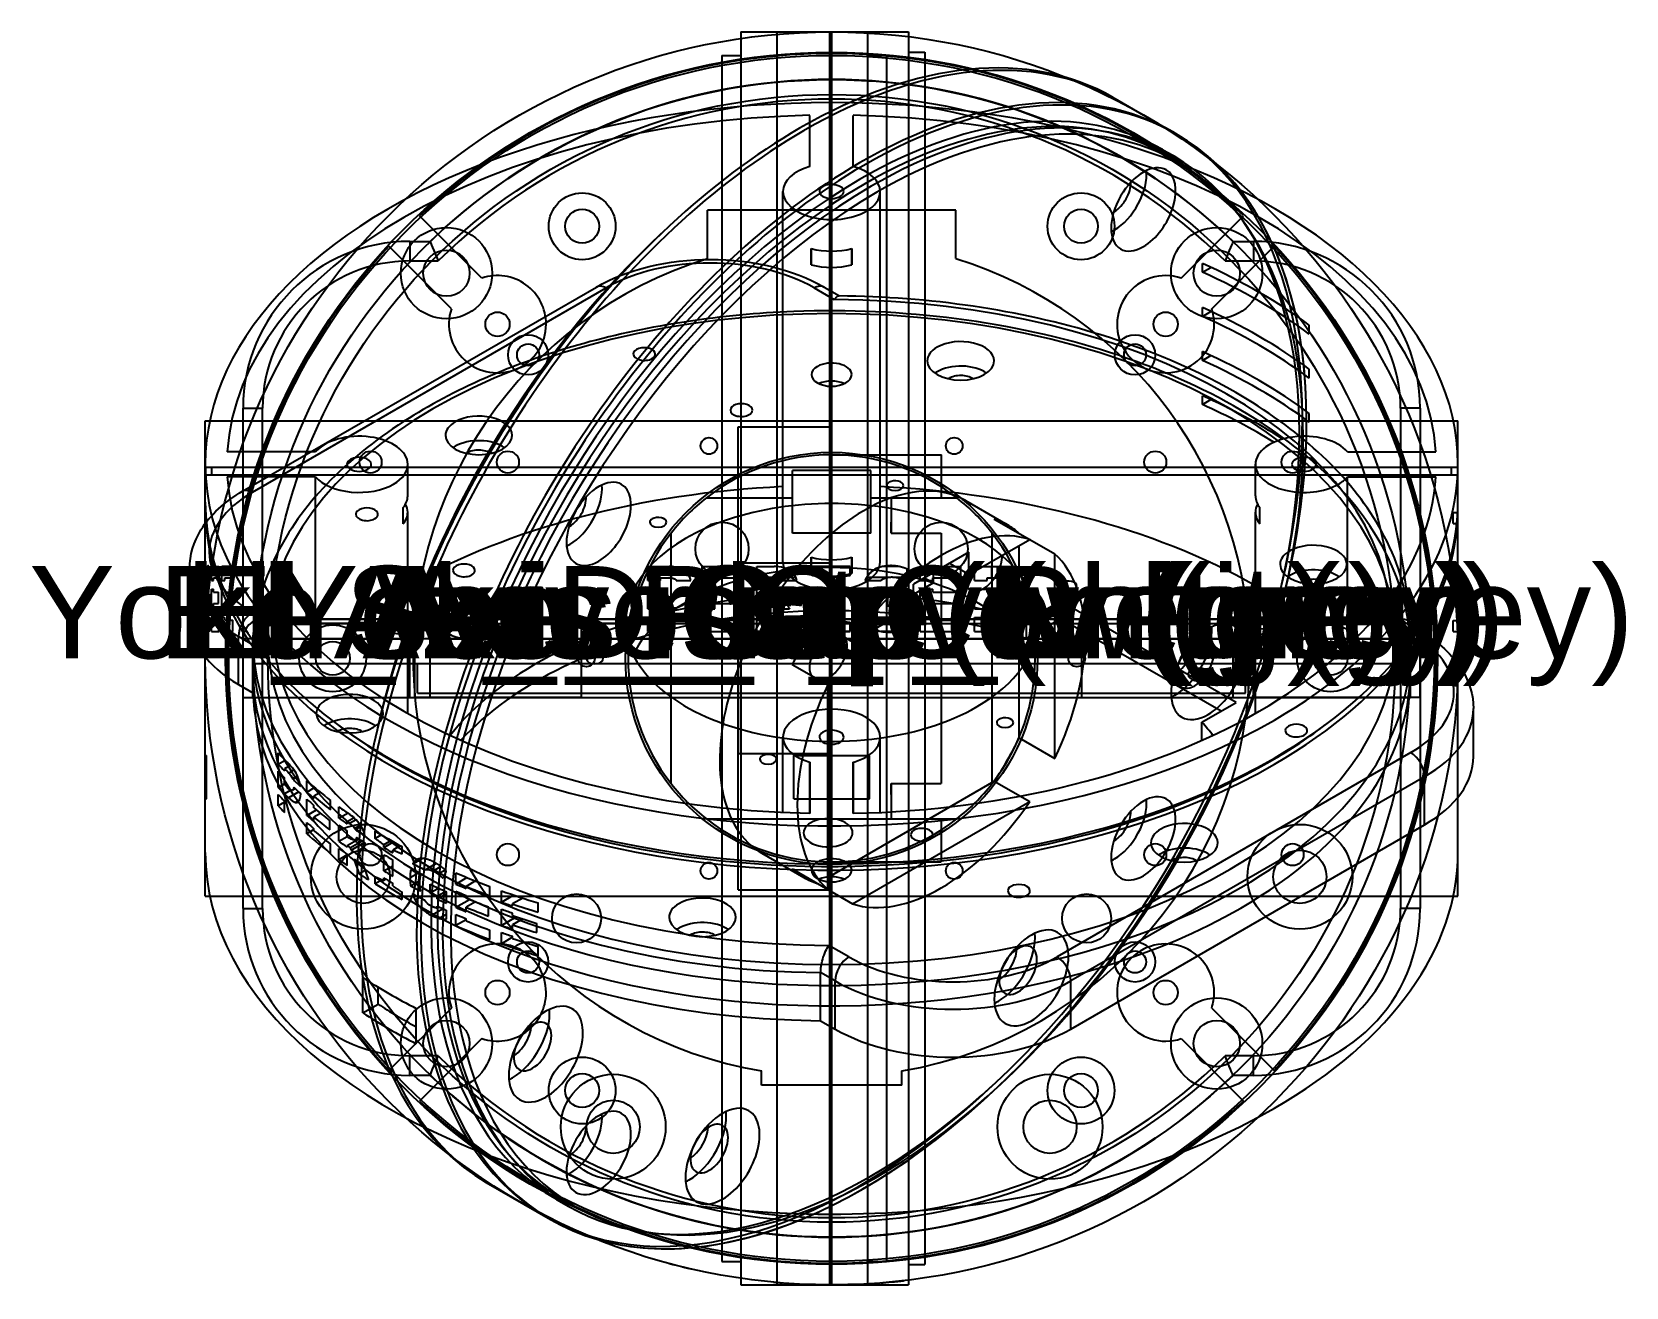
# Model space of a CAD drawing. Header units: millimetres. Extents: x 179.7 to 240.1, y 124.7 to 172.2.
import ezdxf
from ezdxf.enums import TextEntityAlignment as Align

# ---------------------------------------------------------------- set-up
doc = ezdxf.new("R2010")
doc.units = ezdxf.units.MM
for name, color, linetype in [('A_08_Housings_Az_Drum', 7, 'CONTINUOUS'), ('A_08_Housings_El_Axis_Cap_L', 7, 'CONTINUOUS'), ('A_08_Housings_El_Axis_Cap_R', 7, 'CONTINUOUS'), ('A_08_Housings_El_Servo_Cover', 7, 'CONTINUOUS'), ('A_08_Housings_Yoke_Access_Cover', 7, 'CONTINUOUS'), ('A_08_Housings_Yoke_Plate', 7, 'CONTINUOUS'), ('V_08_Housings_Az_Drum_0', 7, 'CONTINUOUS'), ('V_08_Housings_Az_Drum_1', 7, 'CONTINUOUS'), ('V_08_Housings_Az_Drum_2', 7, 'CONTINUOUS'), ('V_08_Housings_Az_Drum_3', 7, 'CONTINUOUS'), ('V_08_Housings_El_Axis_Cap_L_0', 7, 'CONTINUOUS'), ('V_08_Housings_El_Axis_Cap_L_1', 7, 'CONTINUOUS'), ('V_08_Housings_El_Axis_Cap_L_2', 7, 'CONTINUOUS'), ('V_08_Housings_El_Axis_Cap_L_3', 7, 'CONTINUOUS'), ('V_08_Housings_El_Axis_Cap_R_0', 7, 'CONTINUOUS'), ('V_08_Housings_El_Axis_Cap_R_1', 7, 'CONTINUOUS'), ('V_08_Housings_El_Axis_Cap_R_2', 7, 'CONTINUOUS'), ('V_08_Housings_El_Axis_Cap_R_3', 7, 'CONTINUOUS'), ('V_08_Housings_El_Servo_Cover_0', 7, 'CONTINUOUS'), ('V_08_Housings_El_Servo_Cover_1', 7, 'CONTINUOUS'), ('V_08_Housings_El_Servo_Cover_2', 7, 'CONTINUOUS'), ('V_08_Housings_El_Servo_Cover_3', 7, 'CONTINUOUS'), ('V_08_Housings_Yoke_Access_Cover_0', 7, 'CONTINUOUS'), ('V_08_Housings_Yoke_Access_Cover_1', 7, 'CONTINUOUS'), ('V_08_Housings_Yoke_Access_Cover_2', 7, 'CONTINUOUS'), ('V_08_Housings_Yoke_Access_Cover_3', 7, 'CONTINUOUS'), ('V_08_Housings_Yoke_Plate_0', 7, 'CONTINUOUS'), ('V_08_Housings_Yoke_Plate_1', 7, 'CONTINUOUS'), ('V_08_Housings_Yoke_Plate_2', 7, 'CONTINUOUS'), ('V_08_Housings_Yoke_Plate_3', 7, 'CONTINUOUS')]:
    doc.layers.add(name, color=color, linetype=linetype)
doc.styles.get("Standard").update_dxf_attribs({"font": 'arial.ttf'})

msp = doc.modelspace()

# ---------------------------------------------------------------- texts
at = {"layer": 'A_08_Housings_Az_Drum'}
msp.add_text('Az_Drum  (white)', height=3.5, dxfattribs=at).set_placement((210, 148.5), align=Align.CENTER)
at = {"layer": 'A_08_Housings_El_Axis_Cap_L'}
msp.add_text('El_Axis_Cap_L  (grey)', height=3.5, dxfattribs=at).set_placement((210, 148.5), align=Align.CENTER)
at = {"layer": 'A_08_Housings_El_Axis_Cap_R'}
msp.add_text('El_Axis_Cap_R  (grey)', height=3.5, dxfattribs=at).set_placement((210, 148.5), align=Align.CENTER)
at = {"layer": 'A_08_Housings_El_Servo_Cover'}
msp.add_text('El_Servo_Cover  (grey)', height=3.5, dxfattribs=at).set_placement((210, 148.5), align=Align.CENTER)
at = {"layer": 'A_08_Housings_Yoke_Access_Cover'}
msp.add_text('Yoke_Access_Cover  (grey)', height=3.5, dxfattribs=at).set_placement((210, 148.5), align=Align.CENTER)
at = {"layer": 'A_08_Housings_Yoke_Plate'}
msp.add_text('Yoke_Plate  (white)', height=3.5, dxfattribs=at).set_placement((210, 148.5), align=Align.CENTER)

# ---------------------------------------------------------------- linework, layer by layer
at = {"layer": 'V_08_Housings_Az_Drum_0'}
for p, q in [((186.25, 155.748), (186.25, 157.509)), ((233.75, 155.748), (233.75, 157.509)), ((186.25, 139.491), (186.25, 155.461)), ((186.496, 155.461), (186.496, 155.748)), ((233.504, 155.461), (233.504, 155.748)), ((233.75, 139.491), (233.75, 155.461)), ((203.032, 151.456), (203.032, 151.981)), ((203.926, 151.55), (203.926, 151.979)), ((205.097, 151.456), (205.097, 151.981)), ((206.645, 151.55), (206.645, 151.981)), ((207.161, 151.456), (207.161, 151.981)), ((209.26, 151.636), (209.26, 151.981)), ((210.705, 151.636), (210.705, 151.981)), ((212.866, 151.766), (212.866, 151.882)), ((213.355, 151.456), (213.355, 151.981)), ((214.903, 151.55), (214.903, 151.981)), ((215.42, 151.456), (215.42, 151.981)), ((216.074, 151.55), (216.074, 151.981)), ((216.968, 151.55), (216.968, 151.981)), ((203.514, 151.456), (203.514, 151.557)), ((205.578, 151.456), (205.578, 151.55)), ((207.66, 151.456), (207.66, 151.557)), ((209.738, 151.456), (209.738, 151.582)), ((210.217, 151.456), (210.217, 151.582)), ((213.837, 151.456), (213.837, 151.55)), ((215.901, 151.456), (215.901, 151.55)), ((203.032, 150.375), (203.032, 151.129)), ((203.514, 150.821), (203.514, 151.129)), ((203.926, 150.401), (203.926, 150.839)), ((205.097, 150.375), (205.097, 151.129)), ((205.578, 151.014), (205.578, 151.129)), ((205.578, 150.375), (205.578, 150.584)), ((206.593, 150.584), (206.593, 151.014)), ((207.161, 150.375), (207.161, 151.129)), ((207.66, 150.873), (207.66, 151.129)), ((209.738, 150.375), (209.738, 151.129)), ((210.217, 150.375), (210.217, 151.129)), ((212.133, 150.494), (212.133, 150.907)), ((212.925, 150.375), (212.925, 150.907)), ((213.355, 150.375), (213.355, 151.129)), ((213.837, 151.014), (213.837, 151.129)), ((213.837, 150.375), (213.837, 150.584)), ((214.852, 150.584), (214.852, 151.014)), ((215.42, 150.375), (215.42, 151.129)), ((215.901, 151.014), (215.901, 151.129)), ((215.901, 150.375), (215.901, 150.584)), ((216.074, 150.584), (216.074, 151.014)), ((216.916, 150.584), (216.916, 151.014)), ((203.032, 149.524), (203.032, 150.048)), ((203.514, 150.375), (203.514, 150.398)), ((203.514, 149.524), (203.514, 150.048)), ((205.097, 149.524), (205.097, 150.048)), ((205.578, 149.954), (205.578, 150.048)), ((206.645, 149.524), (206.645, 149.954)), ((207.161, 149.524), (207.161, 150.048)), ((207.66, 150.375), (207.66, 150.449)), ((207.66, 149.524), (207.66, 150.048)), ((209.738, 149.923), (209.738, 150.048)), ((210.217, 149.923), (210.217, 150.048)), ((212.474, 150.375), (212.474, 150.494)), ((212.474, 149.947), (212.474, 150.048)), ((212.866, 149.606), (212.866, 149.933)), ((212.925, 149.63), (212.925, 150.048)), ((213.355, 149.524), (213.355, 150.048)), ((213.837, 149.954), (213.837, 150.048)), ((214.903, 149.524), (214.903, 149.954)), ((215.42, 149.524), (215.42, 150.048)), ((215.901, 149.954), (215.901, 150.048)), ((216.074, 149.524), (216.074, 149.954)), ((216.968, 149.524), (216.968, 149.954)), ((209.26, 149.524), (209.26, 149.868)), ((210.705, 149.524), (210.705, 149.868)), ((208.567, 143.177), (208.567, 144.815)), ((211.433, 143.177), (211.433, 144.815))]:
    msp.add_line(p, q, dxfattribs=at)
for points, degree in [([(186.25, 157.509), (186.845, 157.509), (188.602, 157.509), (191.432, 157.509), (195.192, 157.509), (199.695, 157.509), (204.715, 157.509), (210, 157.509), (215.285, 157.509), (220.305, 157.509), (224.808, 157.509), (228.568, 157.509), (231.398, 157.509), (233.155, 157.509), (233.75, 157.509)], 1), ([(186.25, 155.748), (186.845, 155.748), (188.602, 155.748), (191.432, 155.748), (195.192, 155.748), (199.695, 155.748), (204.715, 155.748), (210, 155.748), (215.285, 155.748), (220.305, 155.748), (224.808, 155.748), (228.568, 155.748), (231.398, 155.748), (233.155, 155.748), (233.75, 155.748)], 1), ([(186.25, 155.461), (186.845, 155.461), (188.602, 155.461), (191.432, 155.461), (195.192, 155.461), (199.695, 155.461), (204.715, 155.461), (210, 155.461), (215.285, 155.461), (220.305, 155.461), (224.808, 155.461), (228.568, 155.461), (231.398, 155.461), (233.155, 155.461), (233.75, 155.461)], 1), ([(203.032, 151.981), (203.438, 151.981), (203.847, 151.981)], 2), ([(204.477, 151.783), (204.332, 151.927), (204.082, 151.983), (203.847, 151.981)], 3), ([(203.874, 151.98), (203.924, 151.979)], 1), ([(203.926, 151.979), (203.926, 151.979)], 1), ([(204.007, 151.973), (203.957, 151.977)], 1), ([(204.103, 151.959), (204.067, 151.965)], 1), ([(204.153, 151.949), (204.124, 151.955)], 1), ([(204.289, 151.904), (204.272, 151.911)], 1), ([(204.658, 151.456), (204.63, 151.574), (204.575, 151.689), (204.477, 151.783)], 3), ([(205.097, 151.981), (205.866, 151.981), (206.645, 151.981)], 2), ([(207.161, 151.981), (207.818, 151.981)], 1), ([(208.484, 151.784), (208.326, 151.925), (208.067, 151.983), (207.818, 151.981)], 3), ([(208.484, 151.784), (208.326, 151.925), (208.067, 151.983), (207.818, 151.981)], 3), ([(208.687, 151.456), (208.657, 151.576), (208.593, 151.692), (208.484, 151.784)], 3), ([(208.687, 151.456), (208.657, 151.576), (208.593, 151.692), (208.484, 151.784)], 3), ([(210.705, 151.981), (209.26, 151.981)], 1), ([(209.26, 151.981), (210.705, 151.981)], 1), ([(211.927, 151.983), (211.704, 151.935), (211.523, 151.815), (211.406, 151.673)], 3), ([(212.564, 151.981), (211.915, 151.981)], 1), ([(212.341, 152.011), (212.23, 152.015)], 1), ([(212.594, 151.974), (212.418, 152.015), (212.23, 152.015)], 2), ([(212.904, 151.864), (212.762, 151.934), (212.594, 151.974)], 2), ([(212.904, 151.864), (212.762, 151.934), (212.594, 151.974)], 2), ([(212.904, 151.864), (212.749, 151.464)], 1), ([(213.355, 151.981), (214.134, 151.981), (214.903, 151.981)], 2), ([(215.42, 151.981), (216.201, 151.981), (216.968, 151.981)], 2), ([(203.032, 151.456), (203.514, 151.456)], 1), ([(203.514, 151.557), (203.83, 151.557)], 1), ([(203.83, 151.557), (203.937, 151.559), (204.043, 151.532), (204.102, 151.468)], 3), ([(203.852, 151.557), (203.83, 151.557)], 1), ([(203.926, 151.55), (203.984, 151.542), (204.033, 151.518)], 2), ([(204.102, 151.468), (204.106, 151.464)], 1), ([(204.102, 151.468), (204.112, 151.456)], 1), ([(204.11, 151.459), (204.112, 151.456)], 1), ([(204.112, 151.456), (204.658, 151.456)], 1), ([(204.658, 151.456), (204.626, 151.599), (204.532, 151.722)], 2), ([(205.097, 151.456), (205.578, 151.456)], 1), ([(205.578, 151.55), (206.11, 151.55), (206.645, 151.55)], 2), ([(208.647, 151.571), (207.902, 151.571), (207.161, 151.571)], 2), ([(207.161, 151.456), (207.66, 151.456)], 1), ([(207.66, 151.557), (207.798, 151.557)], 1), ([(207.798, 151.557), (207.913, 151.558), (208.028, 151.539), (208.106, 151.485)], 3), ([(207.798, 151.557), (207.913, 151.558), (208.028, 151.539), (208.106, 151.485)], 3), ([(208.106, 151.485), (208.114, 151.479)], 1), ([(208.106, 151.485), (208.124, 151.472), (208.139, 151.456)], 2), ([(208.139, 151.456), (208.687, 151.456)], 1), ([(209.738, 151.582), (209.26, 151.636)], 1), ([(210.217, 151.571), (209.738, 151.571)], 1), ([(209.738, 151.456), (210.217, 151.456)], 1), ([(210.705, 151.636), (210.217, 151.582)], 1), ([(211.406, 151.673), (211.32, 151.57), (211.265, 151.456)], 2), ([(211.406, 151.673), (211.32, 151.57), (211.265, 151.456)], 2), ([(211.265, 151.456), (211.872, 151.456)], 1), ([(212.126, 151.571), (211.331, 151.571)], 1), ([(211.872, 151.456), (211.972, 151.542), (212.126, 151.587), (212.281, 151.585)], 3), ([(211.872, 151.456), (211.925, 151.5), (211.993, 151.531)], 2), ([(212.013, 151.539), (212.027, 151.544)], 1), ([(212.047, 151.551), (212.158, 151.586), (212.281, 151.585)], 2), ([(212.281, 151.585), (212.404, 151.585), (212.522, 151.556)], 2), ([(212.791, 151.571), (212.446, 151.571)], 1), ([(212.447, 151.571), (212.522, 151.556)], 1), ([(212.522, 151.556), (212.587, 151.54), (212.647, 151.515)], 2), ([(212.522, 151.556), (212.646, 151.525), (212.749, 151.464)], 2), ([(213.355, 151.456), (213.837, 151.456)], 1), ([(213.837, 151.55), (214.372, 151.55), (214.903, 151.55)], 2), ([(215.42, 151.456), (215.901, 151.456)], 1), ([(215.901, 151.55), (216.438, 151.55), (216.968, 151.55)], 2), ([(203.032, 151.129), (203.514, 151.129)], 1), ([(203.514, 150.821), (203.765, 150.821)], 1), ([(204.083, 150.919), (204.01, 150.848), (203.887, 150.82), (203.765, 150.821)], 3), ([(203.765, 150.821), (203.809, 150.822)], 1), ([(203.856, 150.826), (203.881, 150.829)], 1), ([(203.907, 150.834), (203.911, 150.835)], 1), ([(203.926, 150.839), (203.926, 150.839)], 1), ([(203.986, 150.858), (203.946, 150.844)], 1), ([(204.184, 151.129), (204.175, 151.052), (204.145, 150.977), (204.083, 150.919)], 3), ([(204.174, 151.076), (204.153, 150.987), (204.083, 150.919)], 2), ([(204.184, 151.129), (204.681, 151.129)], 1), ([(204.317, 150.501), (204.448, 150.571), (204.542, 150.674), (204.596, 150.788)], 3), ([(204.317, 150.501), (204.357, 150.523), (204.393, 150.548)], 2), ([(204.424, 150.572), (204.506, 150.638), (204.559, 150.721)], 2), ([(204.596, 150.788), (204.671, 150.952), (204.681, 151.129)], 2), ([(204.596, 150.788), (204.671, 150.952), (204.681, 151.129)], 2), ([(205.097, 151.129), (205.578, 151.129)], 1), ([(205.578, 151.014), (206.593, 151.014)], 1), ([(205.578, 150.584), (206.593, 150.584)], 1), ([(207.161, 151.129), (207.66, 151.129)], 1), ([(207.66, 150.873), (207.808, 150.873)], 1), ([(208.039, 150.916), (207.972, 150.884), (207.889, 150.872), (207.808, 150.873)], 3), ([(208.201, 151.129), (208.185, 151.049), (208.141, 150.967), (208.047, 150.92)], 3), ([(208.201, 151.129), (208.707, 151.129)], 1), ([(208.297, 150.563), (208.497, 150.662), (208.601, 150.823)], 2), ([(208.297, 150.563), (208.497, 150.662), (208.601, 150.823)], 2), ([(208.297, 150.563), (208.405, 150.375)], 1), ([(208.601, 150.823), (208.692, 150.967), (208.707, 151.129)], 2), ([(208.667, 150.954), (208.686, 151.015)], 1), ([(209.738, 151.129), (210.217, 151.129)], 1), ([(211.156, 151.129), (211.117, 150.928), (211.118, 150.725)], 2), ([(211.118, 150.725), (211.117, 150.549), (211.147, 150.375)], 2), ([(211.156, 151.129), (211.669, 151.129)], 1), ([(211.617, 150.735), (211.614, 150.935), (211.669, 151.129)], 2), ([(211.617, 150.735), (211.619, 150.814)], 1), ([(211.619, 150.662), (211.617, 150.735)], 1), ([(211.659, 150.375), (211.615, 150.553), (211.617, 150.735)], 2), ([(211.663, 151.109), (211.669, 151.129)], 1), ([(212.133, 150.907), (212.925, 150.907)], 1), ([(213.355, 151.129), (213.837, 151.129)], 1), ([(213.837, 151.014), (214.346, 151.014), (214.852, 151.014)], 2), ([(213.837, 150.584), (214.346, 150.584), (214.852, 150.584)], 2), ([(215.42, 151.129), (215.901, 151.129)], 1), ([(215.901, 151.014), (216.412, 151.014), (216.916, 151.014)], 2), ([(215.901, 150.584), (216.412, 150.584), (216.916, 150.584)], 2), ([(203.032, 150.375), (203.514, 150.375)], 1), ([(203.032, 150.048), (203.514, 150.048)], 1), ([(203.514, 150.398), (203.816, 150.398)], 1), ([(203.816, 150.398), (203.993, 150.397), (204.175, 150.424), (204.317, 150.501)], 3), ([(203.856, 150.398), (203.837, 150.398)], 1), ([(203.986, 150.406), (204.039, 150.413)], 1), ([(204.066, 150.418), (204.074, 150.419)], 1), ([(204.137, 150.433), (204.16, 150.439)], 1), ([(205.097, 150.375), (205.578, 150.375)], 1), ([(205.097, 150.048), (205.578, 150.048)], 1), ([(205.578, 149.954), (206.11, 149.954), (206.645, 149.954)], 2), ([(207.161, 150.375), (207.66, 150.375)], 1), ([(207.161, 150.048), (207.66, 150.048)], 1), ([(207.66, 149.933), (207.161, 149.933)], 1), ([(207.66, 150.449), (207.856, 150.449)], 1), ([(207.897, 150.375), (207.856, 150.449)], 1), ([(207.897, 150.375), (208.405, 150.375)], 1), ([(208.369, 149.524), (208.079, 150.048)], 1), ([(208.079, 150.048), (208.595, 150.048)], 1), ([(208.662, 149.933), (208.142, 149.933)], 1), ([(208.595, 150.048), (208.899, 149.524)], 1), ([(209.26, 149.868), (209.738, 149.923)], 1), ([(209.738, 150.375), (210.217, 150.375)], 1), ([(209.738, 150.048), (210.217, 150.048)], 1), ([(210.217, 149.933), (209.738, 149.933)], 1), ([(210.217, 149.923), (210.705, 149.868)], 1), ([(211.147, 150.375), (211.659, 150.375)], 1), ([(211.246, 150.048), (211.287, 149.968)], 1), ([(211.246, 150.048), (211.834, 150.048)], 1), ([(211.246, 150.048), (211.299, 149.929), (211.385, 149.821)], 2), ([(212.038, 149.933), (211.307, 149.933)], 1), ([(211.659, 150.375), (211.654, 150.395)], 1), ([(212.206, 149.913), (212.059, 149.91), (211.918, 149.962), (211.834, 150.048)], 3), ([(211.945, 149.969), (211.901, 149.994)], 1), ([(212.206, 149.913), (212.084, 149.912), (211.979, 149.953)], 2), ([(212.133, 150.494), (212.474, 150.494)], 1), ([(212.347, 149.923), (212.28, 149.912), (212.206, 149.913)], 2), ([(212.474, 149.947), (212.412, 149.933), (212.347, 149.923)], 2), ([(212.866, 149.933), (212.407, 149.933)], 1), ([(212.474, 150.375), (212.925, 150.375)], 1), ([(212.474, 150.048), (212.925, 150.048)], 1), ([(213.355, 150.375), (213.837, 150.375)], 1), ([(213.355, 150.048), (213.837, 150.048)], 1), ([(213.837, 149.954), (214.372, 149.954), (214.903, 149.954)], 2), ([(215.42, 150.375), (215.901, 150.375)], 1), ([(215.42, 150.048), (215.901, 150.048)], 1), ([(215.901, 149.954), (216.438, 149.954), (216.968, 149.954)], 2), ([(203.032, 149.524), (203.514, 149.524)], 1), ([(205.097, 149.524), (205.866, 149.524), (206.645, 149.524)], 2), ([(207.66, 149.524), (207.161, 149.524)], 1), ([(207.161, 149.524), (207.66, 149.524)], 1), ([(208.899, 149.524), (208.369, 149.524)], 1), ([(208.369, 149.524), (208.899, 149.524)], 1), ([(210.705, 149.524), (209.26, 149.524)], 1), ([(209.26, 149.524), (210.705, 149.524)], 1), ([(211.385, 149.821), (211.489, 149.689), (211.653, 149.578), (211.855, 149.528)], 3), ([(212.592, 149.524), (211.874, 149.524)], 1), ([(212.195, 149.489), (212.391, 149.488), (212.574, 149.52)], 2), ([(212.195, 149.489), (212.391, 149.488), (212.574, 149.52)], 2), ([(212.574, 149.52), (212.758, 149.555), (212.925, 149.63)], 2), ([(212.574, 149.52), (212.758, 149.555), (212.925, 149.63)], 2), ([(213.355, 149.524), (214.134, 149.524), (214.903, 149.524)], 2), ([(215.42, 149.524), (216.201, 149.524), (216.968, 149.524)], 2), ([(208.567, 144.815), (211.433, 144.815)], 1), ([(208.567, 143.177), (211.433, 143.177)], 1), ([(186.25, 139.491), (186.845, 139.491), (188.602, 139.491), (191.432, 139.491), (195.192, 139.491), (199.695, 139.491), (204.715, 139.491), (210, 139.491), (215.285, 139.491), (220.305, 139.491), (224.808, 139.491), (228.568, 139.491), (231.398, 139.491), (233.155, 139.491), (233.75, 139.491)], 1)]:
    msp.add_open_spline(points, degree=degree, dxfattribs=at)
for points, knots in [([(212.23, 152.015), (212.078, 152.015), (211.926, 151.994), (211.791, 151.943), (211.628, 151.884), (211.499, 151.785), (211.406, 151.673)], [0, 0, 0, 0, 0.453413, 0.453413, 0.453413, 1, 1, 1, 1]), ([(208.201, 151.129), (208.186, 151.053), (208.146, 150.975), (208.061, 150.927), (207.991, 150.887), (207.898, 150.872), (207.808, 150.873)], [0, 0, 0, 0, 0.54445, 0.54445, 0.54445, 1, 1, 1, 1]), ([(211.385, 149.821), (211.464, 149.719), (211.573, 149.637), (211.711, 149.576), (211.856, 149.515), (212.027, 149.489), (212.195, 149.489)], [0, 0, 0, 0, 0.486588, 0.486588, 0.486588, 1, 1, 1, 1])]:
    msp.add_open_spline(points, degree=3, knots=knots, dxfattribs=at)
at = {"layer": 'V_08_Housings_Az_Drum_1'}
for p, q in [((196.744, 162.914), (194.375, 165.283)), ((214.709, 165.494), (205.291, 165.494)), ((205.291, 163.653), (205.291, 165.494)), ((214.709, 163.653), (214.709, 165.494)), ((223.256, 162.914), (225.625, 165.283)), ((195.586, 161.756), (193.217, 164.125)), ((224.414, 161.756), (226.783, 164.125)), ((195.586, 135.244), (193.217, 132.875)), ((224.414, 135.244), (226.783, 132.875)), ((196.744, 134.086), (194.375, 131.717)), ((223.256, 134.086), (225.625, 131.717)), ((207.338, 132.325), (207.338, 132.857)), ((212.662, 132.325), (212.662, 132.857)), ((212.662, 132.325), (207.338, 132.325))]:
    msp.add_line(p, q, dxfattribs=at)
for centre, radius in [((210, 148.5), 23.75), ((197.332, 161.168), 0.461), ((222.668, 161.168), 0.461), ((197.332, 135.832), 0.461), ((222.668, 135.832), 0.461)]:
    msp.add_circle(centre, radius, dxfattribs=at)
for centre, radius, start, end in [((210, 148.5), 22.931, 47.04671, 132.95329), ((210, 148.5), 22.931, 137.04671, -137.04671), ((210, 148.5), 22.931, 0, 42.95329), ((210, 148.5), 15.867, 107.26396, -99.65656), ((210, 148.5), 15.867, 0, 72.73604), ((197.332, 161.168), 1.843, 0, 108.6122), ((222.668, 161.168), 1.843, 71.3878, 0), ((197.332, 161.168), 1.843, 161.3878, 0), ((222.668, 161.168), 1.843, 0, 18.6122), ((210, 148.5), 15.867, -80.34344, 0), ((210, 148.5), 22.931, -42.95329, 0), ((197.332, 135.832), 1.843, 0, -161.3878), ((222.668, 135.832), 1.843, 0, -71.3878), ((197.332, 135.832), 1.843, -108.6122, 0), ((222.668, 135.832), 1.843, -18.6122, 0), ((210, 148.5), 22.931, -132.95329, -47.04671)]:
    msp.add_arc(centre, radius, start, end, dxfattribs=at)
for points, degree in [([(203.83, 125.565), (203.96, 125.531)], 1), ([(203.83, 125.565), (203.937, 125.537), (204.043, 125.509), (204.102, 125.494)], 3), ([(204.102, 125.494), (204.112, 125.491)], 1), ([(204.317, 125.44), (204.514, 125.392), (204.596, 125.373)], 2), ([(204.658, 125.359), (204.675, 125.355), (204.681, 125.353)], 2), ([(207.798, 124.852), (207.913, 124.842), (208.028, 124.832), (208.106, 124.826)], 3), ([(208.106, 124.826), (208.139, 124.823)], 1), ([(208.297, 124.811), (208.497, 124.797), (208.601, 124.791)], 2), ([(208.687, 124.786), (208.701, 124.786), (208.707, 124.785)], 2), ([(211.246, 124.783), (211.265, 124.784)], 1), ([(211.872, 124.824), (211.972, 124.832), (212.126, 124.845), (212.281, 124.86)], 3), ([(211.872, 124.824), (211.902, 124.826)], 1), ([(211.923, 124.828), (211.959, 124.831)], 1), ([(212.012, 124.835), (212.047, 124.838)], 1), ([(212.281, 124.86), (212.404, 124.872), (212.522, 124.884)], 2), ([(212.522, 124.884), (212.646, 124.898), (212.749, 124.91)], 2)]:
    msp.add_open_spline(points, degree=degree, dxfattribs=at)
at = {"layer": 'V_08_Housings_Az_Drum_2'}
for p, q in [((186.25, 155.748), (186.25, 157.509)), ((233.75, 155.748), (233.75, 157.509)), ((186.25, 151.981), (186.25, 155.461)), ((186.496, 155.461), (186.496, 155.748)), ((233.504, 155.461), (233.504, 155.748)), ((233.75, 154.028), (233.75, 155.461)), ((233.576, 153.619), (233.576, 154.028)), ((233.75, 151.981), (233.75, 153.619)), ((186.26, 151.636), (186.26, 151.981)), ((186.488, 151.456), (186.488, 151.981)), ((186.762, 151.55), (186.762, 151.981)), ((187.295, 151.981), (186.877, 151.981)), ((186.877, 151.456), (186.877, 151.981)), ((187.295, 151.55), (187.295, 151.981)), ((233.576, 151.571), (233.576, 151.981)), ((186.25, 151.129), (186.25, 151.456)), ((186.251, 151.456), (186.251, 151.582)), ((186.419, 151.673), (186.292, 151.673)), ((186.415, 151.585), (186.36, 151.585)), ((186.414, 151.556), (186.384, 151.556)), ((186.488, 151.456), (186.562, 151.456)), ((186.562, 151.456), (186.562, 151.55)), ((186.877, 151.456), (186.995, 151.456)), ((186.995, 151.456), (186.995, 151.55)), ((233.75, 149.933), (233.75, 151.571)), ((186.251, 150.375), (186.251, 151.129)), ((186.305, 150.725), (186.276, 150.725)), ((186.431, 150.907), (186.346, 150.907)), ((186.346, 150.494), (186.346, 150.907)), ((186.431, 150.375), (186.431, 150.907)), ((186.488, 151.129), (186.562, 151.129)), ((186.488, 150.375), (186.488, 151.129)), ((186.562, 151.014), (186.562, 151.129)), ((186.562, 150.375), (186.562, 150.584)), ((186.751, 150.584), (186.751, 151.014)), ((186.877, 151.129), (186.995, 151.129)), ((186.877, 150.375), (186.877, 151.129)), ((186.995, 151.014), (186.995, 151.129)), ((186.995, 150.375), (186.995, 150.584)), ((187.279, 150.584), (187.279, 151.014)), ((186.25, 150.048), (186.25, 150.375)), ((186.251, 149.923), (186.251, 150.048)), ((186.431, 149.923), (186.366, 149.923)), ((186.431, 150.494), (186.379, 150.494)), ((186.379, 150.375), (186.379, 150.494)), ((186.379, 150.375), (186.431, 150.375)), ((186.379, 150.048), (186.431, 150.048)), ((186.379, 149.947), (186.379, 150.048)), ((186.431, 149.947), (186.379, 149.947)), ((186.431, 149.63), (186.431, 150.048)), ((186.488, 150.375), (186.562, 150.375)), ((186.488, 150.048), (186.562, 150.048)), ((186.488, 149.524), (186.488, 150.048)), ((186.562, 149.954), (186.562, 150.048)), ((186.762, 149.524), (186.762, 149.954)), ((186.877, 150.375), (186.995, 150.375)), ((186.877, 150.048), (186.995, 150.048)), ((186.877, 149.524), (186.877, 150.048)), ((186.995, 149.954), (186.995, 150.048)), ((187.295, 149.524), (187.295, 149.954)), ((233.576, 149.524), (233.576, 149.933)), ((186.25, 144.815), (186.25, 149.524)), ((186.26, 149.524), (186.26, 149.868)), ((186.431, 149.821), (186.29, 149.821)), ((186.431, 149.913), (186.353, 149.913)), ((187.295, 149.524), (186.877, 149.524)), ((233.75, 147.886), (233.75, 149.524)), ((233.576, 147.476), (233.576, 147.886)), ((233.75, 139.491), (233.75, 147.476)), ((186.293, 143.177), (186.293, 144.815)), ((186.25, 139.491), (186.25, 143.177))]:
    msp.add_line(p, q, dxfattribs=at)
for points, degree in [([(186.25, 157.509), (186.399, 157.509), (186.845, 157.509), (187.583, 157.509), (188.602, 157.509), (189.89, 157.509), (191.432, 157.509), (193.206, 157.509), (195.192, 157.509), (197.364, 157.509), (199.695, 157.509), (202.156, 157.509), (204.715, 157.509), (207.341, 157.509), (210, 157.509)], 1), ([(210, 157.509), (212.659, 157.509), (215.285, 157.509), (217.844, 157.509), (220.305, 157.509), (222.636, 157.509), (224.808, 157.509), (226.794, 157.509), (228.568, 157.509), (230.11, 157.509), (231.398, 157.509), (232.417, 157.509), (233.155, 157.509), (233.601, 157.509), (233.75, 157.509)], 1), ([(186.25, 155.748), (186.399, 155.748), (186.845, 155.748), (187.583, 155.748), (188.602, 155.748), (189.89, 155.748), (191.432, 155.748), (193.206, 155.748), (195.192, 155.748), (197.364, 155.748), (199.695, 155.748), (202.156, 155.748), (204.715, 155.748), (207.341, 155.748), (210, 155.748)], 1), ([(186.25, 155.461), (186.399, 155.461), (186.845, 155.461), (187.583, 155.461), (188.602, 155.461), (189.89, 155.461), (191.432, 155.461), (193.206, 155.461), (195.192, 155.461), (197.364, 155.461), (199.695, 155.461), (202.156, 155.461), (204.715, 155.461), (207.341, 155.461), (210, 155.461)], 1), ([(210, 155.748), (212.659, 155.748), (215.285, 155.748), (217.844, 155.748), (220.305, 155.748), (222.636, 155.748), (224.808, 155.748), (226.794, 155.748), (228.568, 155.748), (230.11, 155.748), (231.398, 155.748), (232.417, 155.748), (233.155, 155.748), (233.601, 155.748), (233.75, 155.748)], 1), ([(210, 155.461), (212.659, 155.461), (215.285, 155.461), (217.844, 155.461), (220.305, 155.461), (222.636, 155.461), (224.808, 155.461), (226.794, 155.461), (228.568, 155.461), (230.11, 155.461), (231.398, 155.461), (232.417, 155.461), (233.155, 155.461), (233.601, 155.461), (233.75, 155.461)], 1), ([(233.576, 154.028), (233.75, 154.028), (233.75, 154.028)], 2), ([(233.576, 153.619), (233.75, 153.619), (233.75, 153.619)], 2), ([(186.25, 151.981), (186.25, 151.981), (186.26, 151.981)], 2), ([(186.392, 151.974), (186.373, 152.015), (186.355, 152.015)], 2), ([(186.428, 151.864), (186.411, 151.934), (186.392, 151.974)], 2), ([(186.428, 151.864), (186.41, 151.464)], 1), ([(186.488, 151.981), (186.599, 151.981), (186.762, 151.981)], 2), ([(186.877, 151.981), (187.06, 151.981), (187.295, 151.981)], 2), ([(233.576, 151.981), (233.75, 151.981), (233.75, 151.981)], 2), ([(186.25, 151.456), (186.251, 151.456)], 1), ([(186.26, 151.636), (186.253, 151.609), (186.251, 151.582)], 2), ([(186.292, 151.673), (186.287, 151.57), (186.284, 151.456)], 2), ([(186.284, 151.456), (186.324, 151.456)], 1), ([(186.284, 151.456), (186.3, 151.456), (186.324, 151.456)], 2), ([(186.324, 151.456), (186.336, 151.586), (186.36, 151.585)], 2), ([(186.36, 151.585), (186.372, 151.585), (186.384, 151.556)], 2), ([(186.384, 151.556), (186.398, 151.525), (186.41, 151.464)], 2), ([(186.488, 151.456), (186.523, 151.456), (186.562, 151.456)], 2), ([(186.562, 151.55), (186.65, 151.55), (186.762, 151.55)], 2), ([(186.877, 151.456), (186.933, 151.456), (186.995, 151.456)], 2), ([(186.995, 151.55), (187.133, 151.55), (187.295, 151.55)], 2), ([(233.576, 151.571), (233.75, 151.571), (233.75, 151.571)], 2), ([(186.25, 151.129), (186.251, 151.129)], 1), ([(186.278, 151.129), (186.276, 150.725)], 1), ([(186.276, 150.725), (186.278, 150.375)], 1), ([(186.278, 151.129), (186.291, 151.129), (186.309, 151.129)], 2), ([(186.278, 151.129), (186.309, 151.129)], 1), ([(186.305, 150.735), (186.305, 150.935), (186.309, 151.129)], 2), ([(186.308, 150.375), (186.305, 150.553), (186.305, 150.735)], 2), ([(186.346, 150.907), (186.382, 150.907), (186.431, 150.907)], 2), ([(186.488, 151.129), (186.523, 151.129), (186.562, 151.129)], 2), ([(186.562, 151.014), (186.645, 151.014), (186.751, 151.014)], 2), ([(186.562, 150.584), (186.645, 150.584), (186.751, 150.584)], 2), ([(186.877, 151.129), (186.933, 151.129), (186.995, 151.129)], 2), ([(186.995, 151.014), (187.126, 151.014), (187.279, 151.014)], 2), ([(186.995, 150.584), (187.126, 150.584), (187.279, 150.584)], 2), ([(186.25, 150.375), (186.251, 150.375)], 1), ([(186.25, 150.048), (186.251, 150.048)], 1), ([(186.251, 149.923), (186.253, 149.895), (186.26, 149.868)], 2), ([(186.278, 150.375), (186.308, 150.375)], 1), ([(186.278, 150.375), (186.29, 150.375), (186.308, 150.375)], 2), ([(186.283, 150.048), (186.321, 150.048)], 1), ([(186.283, 150.048), (186.298, 150.048), (186.321, 150.048)], 2), ([(186.283, 150.048), (186.285, 149.929), (186.29, 149.821)], 2), ([(186.353, 149.913), (186.339, 149.91), (186.327, 149.962), (186.321, 150.048)], 3), ([(186.346, 150.494), (186.379, 150.494)], 1), ([(186.366, 149.923), (186.36, 149.912), (186.353, 149.913)], 2), ([(186.379, 149.947), (186.366, 149.923)], 1), ([(186.379, 150.375), (186.403, 150.375), (186.431, 150.375)], 2), ([(186.379, 150.048), (186.403, 150.048), (186.431, 150.048)], 2), ([(186.488, 150.375), (186.523, 150.375), (186.562, 150.375)], 2), ([(186.488, 150.048), (186.523, 150.048), (186.562, 150.048)], 2), ([(186.562, 149.954), (186.65, 149.954), (186.762, 149.954)], 2), ([(186.877, 150.375), (186.933, 150.375), (186.995, 150.375)], 2), ([(186.877, 150.048), (186.933, 150.048), (186.995, 150.048)], 2), ([(186.995, 149.954), (187.133, 149.954), (187.295, 149.954)], 2), ([(233.576, 149.933), (233.75, 149.933), (233.75, 149.933)], 2), ([(186.25, 149.524), (186.25, 149.524), (186.26, 149.524)], 2), ([(186.352, 149.489), (186.37, 149.488), (186.39, 149.52)], 2), ([(186.39, 149.52), (186.41, 149.555), (186.431, 149.63)], 2), ([(186.488, 149.524), (186.599, 149.524), (186.762, 149.524)], 2), ([(186.877, 149.524), (187.06, 149.524), (187.295, 149.524)], 2), ([(233.576, 149.524), (233.75, 149.524), (233.75, 149.524)], 2), ([(233.576, 147.886), (233.75, 147.886), (233.75, 147.886)], 2), ([(233.576, 147.476), (233.75, 147.476), (233.75, 147.476)], 2), ([(186.25, 144.815), (186.25, 144.815), (186.293, 144.815)], 2), ([(186.25, 143.177), (186.25, 143.177), (186.293, 143.177)], 2), ([(186.25, 139.491), (186.399, 139.491), (186.845, 139.491), (187.583, 139.491), (188.602, 139.491), (189.89, 139.491), (191.432, 139.491), (193.206, 139.491), (195.192, 139.491), (197.364, 139.491), (199.695, 139.491), (202.156, 139.491), (204.715, 139.491), (207.341, 139.491), (210, 139.491)], 1), ([(210, 139.491), (212.659, 139.491), (215.285, 139.491), (217.844, 139.491), (220.305, 139.491), (222.636, 139.491), (224.808, 139.491), (226.794, 139.491), (228.568, 139.491), (230.11, 139.491), (231.398, 139.491), (232.417, 139.491), (233.155, 139.491), (233.601, 139.491), (233.75, 139.491)], 1)]:
    msp.add_open_spline(points, degree=degree, dxfattribs=at)
for points, degree, knots in [([(186.355, 152.015), (186.34, 152.016), (186.328, 151.993), (186.318, 151.943), (186.305, 151.884), (186.297, 151.785), (186.292, 151.673)], 3, [0, 0, 0, 0, 0.453413, 0.453413, 0.453413, 1, 1, 1, 1]), ([(186.29, 149.821), (186.297, 149.668), (186.312, 149.576), (186.328, 149.486), (186.352, 149.489)], 2, [0, 0, 0, 0.486588, 0.486588, 1, 1, 1])]:
    msp.add_open_spline(points, degree=degree, knots=knots, dxfattribs=at)
at = {"layer": 'V_08_Housings_Az_Drum_3'}
for p, q in [((209.181, 167.152), (209.181, 169.086)), ((209.181, 167.152), (209.181, 169.086)), ((210.819, 167.152), (210.819, 169.086)), ((210.819, 167.152), (210.819, 169.086)), ((208.157, 152.156), (208.157, 166.199)), ((211.843, 152.156), (211.843, 166.199)), ((209.232, 163.418), (209.232, 164.036)), ((209.232, 164.036), (209.232, 163.418)), ((210.768, 163.418), (210.768, 164.036)), ((210.768, 164.036), (210.768, 163.418)), ((224.061, 163.138), (224.061, 163.472)), ((224.061, 163.138), (224.384, 163.324)), ((224.061, 161.466), (224.061, 161.8)), ((224.061, 161.466), (224.384, 161.653)), ((228.114, 160.797), (228.114, 161.132)), ((224.061, 159.794), (224.061, 160.129)), ((224.061, 159.794), (224.384, 159.981)), ((228.114, 159.125), (228.114, 159.46)), ((224.061, 158.122), (224.061, 158.457)), ((224.061, 158.122), (224.384, 158.309)), ((228.114, 157.454), (228.114, 157.788)), ((190.434, 156.328), (187.084, 156.328)), ((229.566, 156.328), (232.916, 156.328)), ((186.25, 154.418), (186.25, 155.856)), ((190.434, 155.383), (187.084, 155.383)), ((190.434, 148.951), (190.434, 155.383)), ((193.928, 154.66), (193.928, 155.856)), ((226.072, 154.66), (226.072, 155.856)), ((229.566, 155.383), (232.916, 155.383)), ((229.566, 148.951), (229.566, 155.383)), ((233.75, 154.418), (233.75, 155.856)), ((186.25, 141.144), (186.25, 154.184)), ((193.76, 153.598), (193.76, 154.217)), ((226.24, 153.598), (226.24, 154.217)), ((233.75, 141.144), (233.75, 154.184)), ((193.928, 146.412), (193.928, 154.042)), ((226.072, 146.412), (226.072, 154.042)), ((209.232, 151.716), (209.232, 152.334)), ((209.232, 152.334), (209.232, 151.716)), ((210.768, 151.716), (210.768, 152.334)), ((210.768, 152.334), (210.768, 151.716)), ((217.385, 149.922), (218.686, 150.673)), ((225.346, 146.828), (218.686, 150.673)), ((218.686, 150.005), (218.686, 150.673)), ((217.385, 149.253), (218.686, 150.005)), ((224.767, 146.494), (218.686, 150.005)), ((217.385, 149.253), (217.385, 149.922)), ((224.044, 146.077), (225.346, 146.828)), ((224.044, 145.408), (224.044, 146.077)), ((208.157, 142.659), (208.157, 145.512)), ((211.843, 142.659), (211.843, 145.512)), ((189.018, 144.489), (189.018, 144.917)), ((189.018, 144.489), (189.28, 144.64)), ((209.181, 142.625), (209.181, 144.559)), ((209.181, 144.559), (209.181, 142.625)), ((210.819, 142.625), (210.819, 144.559)), ((210.819, 144.559), (210.819, 142.625)), ((189.018, 143.607), (189.018, 144.222)), ((189.474, 144.442), (189.258, 144.317)), ((189.258, 144.235), (189.258, 144.317)), ((189.258, 143.716), (189.258, 143.967)), ((189.617, 144.266), (189.42, 144.152)), ((189.744, 144.044), (189.562, 143.939)), ((189.018, 143.607), (189.258, 143.745)), ((189.018, 142.911), (189.018, 143.339)), ((189.491, 143.505), (189.258, 143.37)), ((189.258, 143.352), (189.258, 143.37)), ((189.799, 143.435), (189.413, 143.212)), ((189.663, 143.565), (189.56, 143.505)), ((190.101, 143.429), (190.101, 143.857)), ((190.101, 143.429), (190.398, 143.6)), ((190.623, 143.414), (190.373, 143.27)), ((189.258, 143.05), (189.018, 142.911)), ((189.258, 142.657), (189.258, 143.085)), ((189.821, 143.123), (189.676, 143.04)), ((190.101, 142.546), (190.101, 143.161)), ((190.101, 142.546), (190.463, 142.755)), ((190.373, 143.193), (190.373, 143.27)), ((190.373, 142.831), (190.373, 142.925)), ((191.002, 142.762), (191.002, 143.113)), ((191.319, 142.447), (191.319, 142.874)), ((190.101, 141.851), (190.101, 142.279)), ((190.623, 142.624), (190.373, 142.48)), ((190.373, 142.31), (190.373, 142.48)), ((190.971, 141.996), (190.971, 142.348)), ((191.319, 142.447), (191.649, 142.637)), ((191.319, 141.564), (191.319, 142.179)), ((191.894, 142.453), (191.633, 142.303)), ((191.633, 142.221), (191.633, 142.303)), ((191.968, 142.384), (191.721, 142.241)), ((192.139, 142.172), (191.92, 142.046)), ((190.373, 142.008), (190.101, 141.851)), ((190.373, 141.966), (190.373, 142.043)), ((191.319, 141.564), (191.633, 141.745)), ((191.633, 141.744), (191.633, 141.953)), ((192.073, 141.652), (191.633, 141.398)), ((192.203, 141.567), (191.759, 141.311)), ((191.785, 141.232), (192.279, 141.517)), ((192.691, 141.672), (192.691, 141.953)), ((192.929, 141.809), (192.691, 141.672)), ((193.304, 141.59), (193.022, 141.428)), ((193.022, 141.325), (193.393, 141.539)), ((191.002, 141.107), (191.002, 141.458)), ((191.319, 140.868), (191.319, 141.296)), ((191.633, 141.05), (191.319, 140.868)), ((191.633, 141.338), (191.633, 141.398)), ((191.633, 140.642), (191.633, 141.07)), ((192.281, 141.345), (192.045, 141.209)), ((193.022, 141.325), (193.022, 141.428)), ((193.022, 140.443), (193.022, 141.058)), ((193.647, 141.398), (193.36, 141.232)), ((193.36, 141.13), (193.36, 141.232)), ((193.36, 140.247), (193.36, 140.862)), ((193.712, 141.081), (193.712, 141.362)), ((194.316, 140.888), (194.23, 140.838)), ((192.315, 140.457), (192.092, 140.329)), ((193.022, 140.443), (193.36, 140.638)), ((194.317, 140.349), (194.016, 140.175)), ((195.189, 140.605), (194.897, 140.436)), ((195.346, 140.475), (195.085, 140.324)), ((195.747, 139.946), (195.747, 140.374)), ((192.691, 139.947), (192.691, 140.228)), ((192.96, 140.102), (192.691, 139.947)), ((193.022, 140.073), (193.022, 140.175)), ((193.11, 140.124), (193.022, 140.073)), ((193.36, 139.878), (193.36, 139.98)), ((194.783, 139.6), (194.783, 139.938)), ((195.104, 139.786), (194.783, 139.6)), ((195.372, 139.663), (195.047, 139.475)), ((195.402, 139.215), (195.402, 139.649)), ((195.747, 139.946), (196.175, 140.193)), ((195.747, 139.063), (195.747, 139.678)), ((196.497, 140.062), (196.14, 139.856)), ((196.14, 139.779), (196.14, 139.856)), ((197.035, 139.502), (197.035, 139.853)), ((197.482, 139.261), (197.482, 139.689)), ((193.712, 139.356), (193.712, 139.637)), ((194.384, 139.432), (194.214, 139.334)), ((195.047, 139.378), (195.402, 139.583)), ((195.047, 139.378), (195.047, 139.475)), ((195.047, 139.028), (195.047, 139.111)), ((195.126, 139.074), (195.047, 139.028)), ((195.747, 139.063), (196.269, 139.364)), ((196.14, 139.418), (196.14, 139.512)), ((196.497, 139.272), (196.14, 139.066)), ((196.14, 138.896), (196.14, 139.066)), ((196.991, 138.729), (196.991, 139.08)), ((197.482, 139.261), (197.944, 139.528)), ((198.291, 139.412), (197.906, 139.19)), ((197.906, 139.113), (197.906, 139.19)), ((198.872, 138.877), (198.872, 139.228)), ((195.267, 139.009), (194.83, 138.757)), ((195.402, 138.804), (195.125, 138.644)), ((195.402, 138.607), (195.402, 138.948)), ((195.747, 138.368), (195.747, 138.795)), ((196.14, 138.594), (195.747, 138.368)), ((196.14, 138.552), (196.14, 138.629)), ((197.482, 138.379), (197.482, 138.994)), ((197.482, 138.379), (198.045, 138.704)), ((197.906, 138.751), (197.906, 138.845)), ((198.291, 138.623), (197.906, 138.4)), ((198.825, 138.102), (198.825, 138.453)), ((197.035, 137.847), (197.035, 138.198)), ((197.482, 137.683), (197.482, 138.111)), ((197.906, 137.928), (197.482, 137.683)), ((197.906, 138.23), (197.906, 138.4)), ((197.906, 137.886), (197.906, 137.963)), ((198.872, 137.222), (198.872, 137.573)), ((192.223, 135.06), (192.223, 136.398)), ((192.804, 135.395), (192.804, 136.033)), ((192.223, 135.06), (192.804, 135.395)), ((194.25, 133.89), (194.25, 135.228))]:
    msp.add_line(p, q, dxfattribs=at)
for centre, major_axis, start_param, end_param in [((210, 155.856), (23.75, 0), 0, 3.141593), ((210, 155.856), (22.931, 0), 1.606518, 3.105871), ((210, 155.856), (22.931, 0), 0.035722, 1.535074), ((210, 166.199), (1.843, 0), 2.03135, 3.141593), ((210, 166.199), (1.843, 0), 0, 1.110242), ((210, 166.199), (-0.461, 0), -0.785398, 0), ((210, 166.199), (-0.461, 0), -3.141593, -0.785398), ((210, 166.199), (1.843, 0), 3.141593, 5.497787), ((210, 166.199), (-0.461, 0), 0, -3.141593), ((210, 166.199), (1.843, 0), 5.497787, 0), ((210, 165.003), (1.843, 0), 4.282614, 5.142164), ((210, 164.385), (1.843, 0), 4.282614, 5.142164), ((210, 153.014), (22.931, 0), 0.66007, 0.910726), ((210, 152.679), (22.931, 0), 0.66007, 0.910726), ((210, 151.342), (22.931, 0), 0.66007, 0.910726), ((210, 151.008), (22.931, 0), 0.66007, 0.910726), ((210, 149.67), (22.931, 0), 0.66007, 0.910726), ((210, 149.336), (22.931, 0), 0.66007, 0.910726), ((210, 147.998), (22.931, 0), 0.72851, 0.910726), ((210, 147.664), (22.931, 0), 0.750263, 0.910726), ((192.085, 155.856), (1.843, 0), 0, 2.681039), ((227.915, 155.856), (1.843, 0), 0.460554, 3.141593), ((192.085, 155.856), (-0.461, 0), -0.785398, 0), ((192.085, 155.856), (-0.461, 0), -3.141593, -0.785398), ((227.915, 155.856), (-0.461, 0), -0.785398, 0), ((227.915, 155.856), (-0.461, 0), -3.141593, -0.785398), ((210, 155.856), (23.75, 0), 3.141593, 5.497787), ((210, 155.856), (22.931, 0), 3.177315, 4.676667), ((192.085, 155.856), (1.843, 0), 3.602147, 5.497787), ((192.085, 155.856), (-0.461, 0), 0, -3.141593), ((192.085, 155.856), (1.843, 0), 5.497787, 0), ((227.915, 155.856), (1.843, 0), 3.141593, 5.497787), ((210, 155.856), (22.931, 0), 5.497787, 6.247463), ((210, 155.856), (23.75, 0), 5.497787, 0), ((227.915, 155.856), (-0.461, 0), 0, -3.141593), ((227.915, 155.856), (1.843, 0), 5.497787, 5.822631), ((210, 141.813), (22.931, 0), 1.65124, 2.347445), ((210, 141.813), (22.931, 0), 0.794148, 1.490352), ((210, 154.418), (23.75, 0), 3.141593, 5.497787), ((210, 154.184), (23.75, 0), 3.133059, 3.141593), ((210, 154.184), (23.75, 0), 3.141593, 5.497787), ((192.085, 154.66), (1.843, 0), 5.85341, 0), ((192.085, 154.042), (1.843, 0), 0, 0.294958), ((227.915, 154.66), (1.843, 0), 3.141593, 3.571368), ((227.915, 154.042), (1.843, 0), 2.846635, 3.141593), ((210, 154.418), (23.75, 0), 5.497787, 0), ((210, 154.184), (23.75, 0), 5.497787, 0), ((210, 154.184), (23.75, 0), 0, 0.008534), ((192.085, 154.042), (1.843, 0), 5.85341, 0), ((227.915, 154.042), (1.843, 0), 3.141593, 3.571368), ((210, 152.156), (1.843, 0), 3.141593, 0), ((210, 153.301), (1.843, 0), 4.282614, 5.142164), ((210, 141.813), (15.867, 0), 1.086711, 2.717656), ((210, 152.683), (1.843, 0), 4.282614, 5.142164), ((210, 141.144), (15.867, 0), 1.086711, 2.659102), ((210, 145.512), (1.843, 0), 0, 3.141593), ((210, 155.856), (22.931, 0), 4.748111, 5.497787), ((210, 154.184), (23.504, 0), 3.785889, 5.497787), ((210, 145.512), (-0.461, 0), -0.785398, 0), ((210, 145.512), (-0.461, 0), -3.141593, -0.785398), ((210, 141.813), (15.867, 0), 0.423937, 0.484085), ((210, 154.184), (23.504, 0), 5.497787, 5.638889), ((210, 145.512), (1.843, 0), 3.141593, 4.251835), ((210, 145.512), (-0.461, 0), 0, -3.141593), ((210, 145.512), (1.843, 0), 5.497787, 0), ((210, 141.144), (15.867, 0), 0.482491, 0.484085), ((210, 151.342), (23.75, 0), 3.629215, 3.664943), ((210, 150.914), (23.75, 0), 3.629215, 3.650362), ((210, 145.512), (1.843, 0), 5.172943, 5.497787), ((210, 150.646), (23.75, 0), 3.629215, 3.650362), ((210, 150.996), (23.75, 0), 3.650362, 3.664195), ((210, 150.914), (23.75, 0), 3.67648, 3.700103), ((210, 150.031), (23.75, 0), 3.629215, 3.650362), ((210, 149.764), (23.75, 0), 3.629215, 3.650362), ((210, 150.395), (23.75, 0), 3.650362, 3.661342), ((210, 150.05), (23.75, 0), 3.650362, 3.663595), ((210, 150.646), (23.75, 0), 3.679592, 3.701098), ((210, 151.342), (23.75, 0), 3.719032, 3.785253), ((210, 150.914), (23.75, 0), 3.719032, 3.739716), ((210, 149.336), (23.75, 0), 3.629215, 3.650362), ((210, 150.646), (23.75, 0), 3.719032, 3.739716), ((210, 150.991), (23.75, 0), 3.739716, 3.785253), ((210, 150.552), (23.75, 0), 3.739716, 3.783056), ((210, 151.342), (23.75, 0), 3.807173, 3.835001), ((210, 150.031), (23.75, 0), 3.719032, 3.739716), ((210, 149.764), (23.75, 0), 3.719032, 3.739716), ((210, 150.201), (23.75, 0), 3.739716, 3.783056), ((210, 150.914), (23.75, 0), 3.807173, 3.828306), ((210, 150.646), (23.75, 0), 3.807173, 3.828306), ((210, 150.996), (23.75, 0), 3.828306, 3.834129), ((210, 149.336), (23.75, 0), 3.719032, 3.785253), ((210, 149.687), (23.75, 0), 3.739716, 3.785253), ((210, 150.031), (23.75, 0), 3.807173, 3.828306), ((210, 150.437), (23.75, 0), 3.828306, 3.834565), ((210, 150.914), (23.75, 0), 3.848556, 3.871692), ((210, 150.646), (23.75, 0), 3.851174, 3.87252), ((210, 151.342), (23.75, 0), 3.895834, 3.956694), ((210, 141.144), (23.75, 0), 3.141593, 5.497787), ((210, 149.764), (23.75, 0), 3.807173, 3.828306), ((210, 149.336), (23.75, 0), 3.807173, 3.828306), ((210, 150.092), (23.75, 0), 3.828306, 3.836602), ((210, 150.031), (23.75, 0), 3.838333, 3.859792), ((210, 149.764), (23.75, 0), 3.846, 3.867801), ((210, 150.914), (23.75, 0), 3.915978, 3.936117), ((210, 150.646), (23.75, 0), 3.915978, 3.936117), ((210, 141.144), (23.75, 0), 5.497787, 0), ((210, 149.336), (23.75, 0), 3.858257, 3.880608), ((210, 150.031), (23.75, 0), 3.915978, 3.936117), ((210, 150.646), (23.75, 0), 3.975686, 3.997312), ((210, 150.914), (23.75, 0), 3.980297, 4.005908), ((210, 151.342), (23.75, 0), 4.068729, 4.134949), ((210, 149.336), (23.75, 0), 3.895834, 3.956694), ((210, 149.764), (23.75, 0), 3.915978, 3.936117), ((210, 150.031), (23.75, 0), 3.975307, 3.996901), ((210, 150.465), (23.75, 0), 4.01694, 4.050457), ((210, 150.914), (23.75, 0), 4.068729, 4.089246), ((210, 150.646), (23.75, 0), 4.068729, 4.089246), ((210, 150.991), (23.75, 0), 4.089246, 4.134949), ((210, 151.342), (23.75, 0), 4.157215, 4.224766), ((210, 149.764), (23.75, 0), 3.979492, 4.004272), ((210, 150.128), (23.75, 0), 4.01694, 4.03135), ((210, 150.031), (23.75, 0), 4.03135, 4.050457), ((210, 149.764), (23.75, 0), 4.03135, 4.050457), ((210, 150.031), (23.75, 0), 4.068729, 4.089246), ((210, 150.552), (23.75, 0), 4.089246, 4.132728), ((210, 150.201), (23.75, 0), 4.089246, 4.132728), ((210, 150.914), (23.75, 0), 4.157215, 4.178097), ((210, 150.991), (23.75, 0), 4.178097, 4.224766), ((210, 149.764), (23.75, 0), 4.068729, 4.089246), ((210, 149.687), (23.75, 0), 4.089246, 4.134949), ((210, 150.646), (23.75, 0), 4.157215, 4.178097), ((210, 150.552), (23.75, 0), 4.178097, 4.222493), ((210, 149.336), (23.75, 0), 4.068729, 4.134949), ((210, 150.031), (23.75, 0), 4.157215, 4.178097), ((210, 149.764), (23.75, 0), 4.157215, 4.178097), ((210, 150.201), (23.75, 0), 4.178097, 4.222493), ((210, 149.687), (23.75, 0), 4.178097, 4.224766), ((210, 149.336), (23.75, 0), 4.157215, 4.224766), ((210, 145.491), (23.75, 0), 3.866609, 3.987372), ((210, 144.154), (23.75, 0), 3.866609, 3.987372), ((210, 144.154), (22.931, 0), 3.86445, 3.955268)]:
    msp.add_ellipse(centre, major_axis=major_axis, ratio=0.57735, start_param=start_param, end_param=end_param, dxfattribs=at)
for points, degree in [([(189.761, 144.005), (189.683, 144.196), (189.55, 144.37), (189.429, 144.489)], 3), ([(189.42, 144.152), (189.475, 144.098), (189.531, 144.021), (189.562, 143.939)], 3), ([(189.562, 143.939), (189.567, 143.924)], 1), ([(189.567, 143.924), (189.75, 144.03)], 1), ([(189.859, 143.648), (189.838, 143.814), (189.761, 144.005)], 2), ([(189.552, 143.5), (189.513, 143.48), (189.449, 143.52), (189.386, 143.585)], 3), ([(189.556, 143.503), (189.552, 143.5)], 1), ([(189.605, 143.62), (189.599, 143.532), (189.556, 143.503)], 2), ([(189.663, 143.564), (189.556, 143.503)], 1), ([(189.825, 143.133), (189.866, 143.229), (189.871, 143.369)], 2), ([(189.413, 143.212), (189.504, 143.121), (189.6, 143.049), (189.676, 143.04)], 3), ([(189.676, 143.04), (189.724, 143.033), (189.761, 143.054)], 2), ([(189.761, 143.054), (189.802, 143.079), (189.825, 143.133)], 2), ([(191.721, 142.241), (191.795, 142.19), (191.87, 142.124), (191.92, 142.046)], 3), ([(192.169, 142.124), (192.064, 142.307), (191.894, 142.469), (191.735, 142.578)], 3), ([(191.942, 142.008), (192.162, 142.135)], 1), ([(192.304, 141.769), (192.275, 141.937), (192.169, 142.124)], 2), ([(191.93, 141.62), (191.886, 141.592), (191.805, 141.623), (191.728, 141.678)], 3), ([(191.92, 142.046), (191.942, 142.008)], 1), ([(191.982, 141.713), (191.973, 141.649), (191.93, 141.62)], 2), ([(192.032, 141.679), (191.93, 141.62)], 1), ([(192.246, 141.288), (192.307, 141.367), (192.317, 141.493)], 2), ([(193.022, 141.428), (192.691, 141.672)], 1), ([(191.785, 141.232), (191.759, 141.311)], 1), ([(192.092, 140.329), (191.903, 140.884)], 1), ([(192.045, 141.209), (192.128, 141.204), (192.187, 141.238)], 2), ([(192.045, 141.209), (192.116, 141.008)], 1), ([(192.187, 141.238), (192.221, 141.258), (192.246, 141.288)], 2), ([(193.712, 141.081), (193.535, 141.156), (193.36, 141.232)], 2), ([(194.125, 140.715), (194.47, 140.915)], 1), ([(194.271, 140.866), (194.23, 140.838)], 1), ([(192.242, 140.658), (192.446, 140.1)], 1), ([(194.044, 140.49), (194.015, 140.341), (194.016, 140.175)], 2), ([(194.23, 140.838), (194.166, 140.786), (194.125, 140.715)], 2), ([(194.389, 139.991), (194.386, 140.156), (194.428, 140.293)], 2), ([(194.582, 140.484), (195.005, 140.728)], 1), ([(194.582, 140.484), (194.658, 140.516), (194.777, 140.495), (194.897, 140.436)], 3), ([(195.141, 140.639), (195.003, 140.737), (194.857, 140.807)], 2), ([(194.897, 140.436), (194.992, 140.391), (195.085, 140.324)], 2), ([(195.085, 140.324), (195.181, 140.254), (195.263, 140.167)], 2), ([(195.386, 140.438), (195.273, 140.546), (195.141, 140.639)], 2), ([(195.386, 140.438), (195.263, 140.167)], 1), ([(192.691, 140.228), (193.022, 140.073)], 1), ([(193.36, 139.878), (193.535, 139.756), (193.712, 139.637)], 2), ([(194.016, 140.175), (194.015, 140.032), (194.037, 139.878)], 2), ([(194.037, 139.878), (194.391, 140.083)], 1), ([(194.42, 139.682), (194.387, 139.843), (194.389, 139.991)], 2), ([(194.111, 139.572), (194.15, 139.455), (194.214, 139.334)], 2), ([(194.838, 139.099), (194.725, 139.151), (194.617, 139.246), (194.553, 139.348)], 3), ([(194.948, 139.055), (194.896, 139.071), (194.838, 139.099)], 2), ([(195.047, 139.028), (194.998, 139.04), (194.948, 139.055)], 2), ([(194.83, 138.757), (194.981, 138.684), (195.125, 138.644)], 2), ([(195.125, 138.644), (195.27, 138.605), (195.402, 138.607)], 2)]:
    msp.add_open_spline(points, degree=degree, dxfattribs=at)
for points, degree, knots in [([(194.857, 140.807), (194.678, 140.894), (194.521, 140.912), (194.369, 140.925), (194.271, 140.866)], 2, [0, 0, 0, 0.4534126, 0.4534126, 0.8987268, 0.8987268, 0.8987268]), ([(194.214, 139.334), (194.273, 139.22), (194.355, 139.112), (194.46, 139.01), (194.57, 138.904), (194.7, 138.819), (194.83, 138.757)], 3, [0, 0, 0, 0, 0.486588, 0.486588, 0.486588, 1, 1, 1, 1])]:
    msp.add_open_spline(points, degree=degree, knots=knots, dxfattribs=at)
at = {"layer": 'V_08_Housings_El_Axis_Cap_L_0'}
for p, q in [((206.556, 172.25), (210, 172.25)), ((205.844, 171.359), (206.556, 171.359)), ((210, 156.219), (214.156, 156.219)), ((212.256, 154.586), (214.156, 154.586)), ((212.256, 153.248), (214.156, 153.248)), ((212.256, 143.752), (214.156, 143.752)), ((212.256, 142.414), (214.156, 142.414)), ((210, 140.781), (214.156, 140.781)), ((205.844, 125.641), (206.556, 125.641)), ((206.556, 124.75), (210, 124.75))]:
    msp.add_line(p, q, dxfattribs=at)
for points, degree in [([(206.556, 172.25), (206.556, 171.655), (206.556, 169.898), (206.556, 167.068), (206.556, 163.308), (206.556, 158.805), (206.556, 153.785), (206.556, 148.5), (206.556, 143.215), (206.556, 138.195), (206.556, 133.692), (206.556, 129.932), (206.556, 127.102), (206.556, 125.345), (206.556, 124.75)], 1), ([(210, 172.25), (210, 171.655), (210, 169.898), (210, 167.068), (210, 163.308), (210, 158.805), (210, 153.785), (210, 148.5), (210, 143.215), (210, 138.195), (210, 133.692), (210, 129.932), (210, 127.102), (210, 125.345), (210, 124.75)], 1), ([(205.844, 171.359), (205.844, 170.786), (205.844, 169.096), (205.844, 166.372), (205.844, 162.753), (205.844, 158.418), (205.844, 153.587), (205.844, 148.5), (205.844, 143.413), (205.844, 138.582), (205.844, 134.247), (205.844, 130.628), (205.844, 127.904), (205.844, 126.214), (205.844, 125.641)], 1), ([(214.156, 156.219), (214.156, 156.21), (214.156, 156.184), (214.156, 156.141), (214.156, 156.081), (214.156, 156.004), (214.156, 155.91), (214.156, 155.799), (214.156, 155.672), (214.156, 155.529), (214.156, 155.371), (214.156, 155.196), (214.156, 155.007), (214.156, 154.804), (214.156, 154.586)], 1), ([(212.256, 154.586), (212.256, 153.999), (212.256, 153.248)], 2), ([(212.256, 153.248), (212.256, 153.507), (212.256, 153.667), (212.256, 153.666)], 3), ([(212.256, 143.752), (212.256, 143.001), (212.256, 142.414)], 2), ([(214.156, 142.414), (214.156, 142.196), (214.156, 141.993), (214.156, 141.804), (214.156, 141.629), (214.156, 141.471), (214.156, 141.328), (214.156, 141.201), (214.156, 141.09), (214.156, 140.996), (214.156, 140.919), (214.156, 140.859), (214.156, 140.816), (214.156, 140.79), (214.156, 140.781)], 1)]:
    msp.add_open_spline(points, degree=degree, dxfattribs=at)
msp.add_open_spline([(214.156, 153.248), (214.156, 152.949), (214.156, 152.651), (214.156, 152.335), (214.156, 152.018), (214.156, 151.685), (214.156, 151.353), (214.156, 151.007), (214.156, 150.662), (214.156, 150.307), (214.156, 149.952), (214.156, 149.231), (214.156, 148.5), (214.156, 147.769), (214.156, 147.048), (214.156, 146.693), (214.156, 146.338), (214.156, 145.993), (214.156, 145.647), (214.156, 145.315), (214.156, 144.982), (214.156, 144.665), (214.156, 144.349), (214.156, 144.051), (214.156, 143.752)], degree=2, knots=[0.908304, 0.908304, 0.908304, 1.002946, 1.002946, 1.097587, 1.097587, 1.192229, 1.192229, 1.286871, 1.286871, 1.381513, 1.381513, 1.570796, 1.570796, 1.76008, 1.76008, 1.854722, 1.854722, 1.949364, 1.949364, 2.044005, 2.044005, 2.138647, 2.138647, 2.233289, 2.233289, 2.233289], dxfattribs=at)
at = {"layer": 'V_08_Housings_El_Axis_Cap_L_1'}
for p, q in [((206.556, 172.25), (210, 172.25)), ((205.844, 171.359), (206.556, 171.359)), ((210, 156.219), (214.156, 156.219)), ((212.256, 154.586), (214.156, 154.586)), ((212.256, 153.248), (214.156, 153.248)), ((212.256, 143.752), (214.156, 143.752)), ((212.256, 142.414), (214.156, 142.414)), ((210, 140.781), (214.156, 140.781)), ((205.844, 125.641), (206.556, 125.641)), ((206.556, 124.75), (210, 124.75))]:
    msp.add_line(p, q, dxfattribs=at)
for points, degree in [([(206.556, 172.25), (206.556, 172.101), (206.556, 171.655), (206.556, 170.917), (206.556, 169.898), (206.556, 168.61), (206.556, 167.068), (206.556, 165.294), (206.556, 163.308), (206.556, 161.136), (206.556, 158.805), (206.556, 156.344), (206.556, 153.785), (206.556, 151.159), (206.556, 148.5)], 1), ([(210, 172.25), (210, 172.101), (210, 171.655), (210, 170.917), (210, 169.898), (210, 168.61), (210, 167.068), (210, 165.294), (210, 163.308), (210, 161.136), (210, 158.805), (210, 156.344), (210, 153.785), (210, 151.159), (210, 148.5)], 1), ([(205.844, 171.359), (205.844, 171.216), (205.844, 170.786), (205.844, 170.077), (205.844, 169.096), (205.844, 167.856), (205.844, 166.372), (205.844, 164.664), (205.844, 162.753), (205.844, 160.662), (205.844, 158.418), (205.844, 156.05), (205.844, 153.587), (205.844, 151.059), (205.844, 148.5)], 1), ([(214.156, 156.219), (214.156, 156.21), (214.156, 156.184), (214.156, 156.141), (214.156, 156.081), (214.156, 156.004), (214.156, 155.91), (214.156, 155.799), (214.156, 155.672), (214.156, 155.529), (214.156, 155.371), (214.156, 155.196), (214.156, 155.007), (214.156, 154.804), (214.156, 154.586)], 1), ([(212.256, 154.586), (212.256, 153.999), (212.256, 153.248)], 2), ([(212.256, 153.248), (212.256, 153.507), (212.256, 153.667), (212.256, 153.666)], 3), ([(205.844, 148.5), (205.844, 145.941), (205.844, 143.413), (205.844, 140.95), (205.844, 138.582), (205.844, 136.338), (205.844, 134.247), (205.844, 132.336), (205.844, 130.628), (205.844, 129.144), (205.844, 127.904), (205.844, 126.923), (205.844, 126.214), (205.844, 125.784), (205.844, 125.641)], 1), ([(206.556, 148.5), (206.556, 145.841), (206.556, 143.215), (206.556, 140.656), (206.556, 138.195), (206.556, 135.864), (206.556, 133.692), (206.556, 131.706), (206.556, 129.932), (206.556, 128.39), (206.556, 127.102), (206.556, 126.083), (206.556, 125.345), (206.556, 124.899), (206.556, 124.75)], 1), ([(210, 148.5), (210, 145.841), (210, 143.215), (210, 140.656), (210, 138.195), (210, 135.864), (210, 133.692), (210, 131.706), (210, 129.932), (210, 128.39), (210, 127.102), (210, 126.083), (210, 125.345), (210, 124.899), (210, 124.75)], 1), ([(212.256, 143.752), (212.256, 143.001), (212.256, 142.414)], 2), ([(212.256, 143.334), (212.256, 143.333), (212.256, 143.493), (212.256, 143.752)], 3), ([(214.156, 142.414), (214.156, 142.196), (214.156, 141.993), (214.156, 141.804), (214.156, 141.629), (214.156, 141.471), (214.156, 141.328), (214.156, 141.201), (214.156, 141.09), (214.156, 140.996), (214.156, 140.919), (214.156, 140.859), (214.156, 140.816), (214.156, 140.79), (214.156, 140.781)], 1)]:
    msp.add_open_spline(points, degree=degree, dxfattribs=at)
for points, knots in [([(214.156, 153.248), (214.156, 153.15), (214.156, 153.052), (214.156, 152.954), (214.156, 152.853), (214.156, 152.752), (214.156, 152.651), (214.156, 152.547), (214.156, 152.443), (214.156, 152.339), (214.156, 152.232), (214.156, 152.125), (214.156, 152.018), (214.156, 151.8), (214.156, 151.578), (214.156, 151.353), (214.156, 151.239), (214.156, 151.124), (214.156, 151.01), (214.156, 150.203), (214.156, 149.352), (214.156, 148.5)], [5.6206927, 5.6206927, 5.6206927, 5.6206927, 5.6680136, 5.6680136, 5.6680136, 5.7153345, 5.7153345, 5.7153345, 5.7626554, 5.7626554, 5.7626554, 5.8099763, 5.8099763, 5.8099763, 5.9046181, 5.9046181, 5.9046181, 5.951939, 5.951939, 5.951939, 6.2831853, 6.2831853, 6.2831853, 6.2831853]), ([(214.156, 148.5), (214.156, 147.648), (214.156, 146.797), (214.156, 145.99), (214.156, 145.76), (214.156, 145.534), (214.156, 145.311), (214.156, 145.09), (214.156, 144.874), (214.156, 144.661), (214.156, 144.557), (214.156, 144.453), (214.156, 144.349), (214.156, 144.248), (214.156, 144.147), (214.156, 144.046), (214.156, 143.948), (214.156, 143.85), (214.156, 143.752)], [0, 0, 0, 0, 0.3312463, 0.3312463, 0.3312463, 0.4258881, 0.4258881, 0.4258881, 0.5205299, 0.5205299, 0.5205299, 0.5678508, 0.5678508, 0.5678508, 0.6151717, 0.6151717, 0.6151717, 0.6624926, 0.6624926, 0.6624926, 0.6624926])]:
    msp.add_open_spline(points, degree=3, knots=knots, dxfattribs=at)
at = {"layer": 'V_08_Housings_El_Axis_Cap_L_2'}
for p, q in [((211.484, 155.625), (208.516, 155.625)), ((208.516, 154.586), (208.516, 155.625)), ((211.484, 154.586), (211.484, 155.625)), ((205.252, 154.586), (208.516, 154.586)), ((208.516, 153.25), (208.516, 154.586)), ((211.484, 154.586), (214.748, 154.586)), ((211.484, 153.25), (211.484, 154.586)), ((203.914, 143.752), (203.914, 153.248)), ((211.484, 153.25), (208.516, 153.25)), ((216.086, 143.752), (216.086, 153.248)), ((205.252, 142.414), (214.748, 142.414))]:
    msp.add_line(p, q, dxfattribs=at)
for centre, radius in [((210, 148.5), 23.75), ((205.844, 152.656), 1.009), ((214.156, 152.656), 1.009), ((192.242, 140.219), 1.009), ((227.758, 140.219), 1.009), ((201.719, 130.742), 1.009), ((218.281, 130.742), 1.009)]:
    msp.add_circle(centre, radius, dxfattribs=at)
for start, end in [(90, 127.95803), (52.04197, 90), (127.95803, 142.04197), (37.95803, 52.04197), (142.04197, -142.04197), (-37.95803, 37.95803), (-142.04197, -127.95803), (-52.04197, -37.95803), (-127.95803, -52.04197)]:
    msp.add_arc((210, 148.5), 7.719, start, end, dxfattribs=at)
at = {"layer": 'V_08_Housings_El_Axis_Cap_L_3'}
for p, q in [((220.657, 169.771), (223.093, 168.365)), ((215.077, 154.482), (216.672, 153.561)), ((216.17, 153.783), (217.514, 153.008)), ((215.206, 151.675), (217.514, 153.008)), ((217.514, 153.008), (218.46, 152.461)), ((215.206, 152.524), (213.107, 151.312)), ((215.206, 151.675), (215.206, 152.524)), ((217.116, 145.484), (217.116, 152.778)), ((218.46, 144.708), (218.46, 152.461)), ((213.863, 151.36), (213.863, 151.748)), ((215.206, 151.675), (214.471, 152.1)), ((213.863, 151.36), (213.107, 150.924)), ((213.107, 150.463), (213.107, 151.312)), ((213.527, 151.554), (213.863, 151.36)), ((210.799, 149.131), (213.107, 150.463)), ((209.456, 149.907), (210.799, 149.131)), ((208.51, 148.268), (209.853, 147.492)), ((209.853, 139.739), (209.853, 147.492)), ((217.116, 145.484), (218.46, 144.708)), ((209.853, 140.198), (216.17, 143.845)), ((216.17, 143.845), (217.514, 143.069)), ((210.799, 139.193), (217.514, 143.069)), ((207.358, 141.112), (208.954, 140.191)), ((208.51, 140.515), (209.853, 139.739)), ((209.853, 139.739), (210.799, 139.193)), ((196.907, 128.635), (199.343, 127.229))]:
    msp.add_line(p, q, dxfattribs=at)
for centre, major_axis, start_param, end_param in [((208.782, 149.203), (-11.875, -20.568), 3.141593, 3.926991), ((211.218, 147.797), (-11.875, -20.568), 3.141593, 3.926991), ((208.782, 149.203), (-11.875, -20.568), 3.926991, 0), ((211.218, 147.797), (-11.875, -20.568), 0, 3.141593), ((211.218, 147.797), (-11.875, -20.568), 3.926991, 0), ((208.279, 149.494), (-11.43, -19.797), 4.215484, 5.209294), ((211.218, 147.797), (-3.859, -6.685), 3.141593, 3.926991), ((211.218, 147.797), (-3.859, -6.685), 3.926991, 0), ((212.813, 146.876), (-3.859, -6.685), 3.141593, 3.264498), ((212.813, 146.876), (-3.859, -6.685), 3.018687, 3.141593), ((214.156, 146.1), (-3.859, -6.685), 3.264498, 3.926991), ((214.156, 146.1), (-3.859, -6.685), 3.926991, 4.589483), ((215.752, 151.966), (0.505, 0.874), -2.356194, -0.755982), ((214.156, 146.1), (-3.859, -6.685), 1.693702, 3.018687), ((215.752, 151.966), (0.505, 0.874), -4.165618, -3.141593), ((215.752, 151.966), (0.505, 0.874), -3.141593, -2.356194), ((212.813, 146.876), (-3.859, -6.685), 4.589483, 4.835295), ((209.874, 148.573), (0.505, 0.874), -5.927769, -3.497009), ((209.874, 148.573), (0.505, 0.874), -2.356194, -0.355416), ((223.774, 148.286), (-0.505, -0.874), 3.926991, 0), ((223.774, 148.286), (-0.505, -0.874), 0, 3.141593), ((223.774, 148.286), (-0.505, -0.874), 3.141593, 3.926991), ((209.874, 148.573), (0.505, 0.874), -2.786177, -2.356194), ((214.156, 146.1), (-3.859, -6.685), 4.835295, 6.16028), ((212.813, 146.876), (-3.859, -6.685), 1.447891, 1.693702), ((214.156, 146.1), (-3.859, -6.685), 0.122906, 1.447891), ((212.813, 146.876), (-3.859, -6.685), 6.16028, 0), ((212.813, 146.876), (-3.859, -6.685), 0, 0.122906), ((217.073, 136.678), (-0.505, -0.874), 3.926991, 0), ((217.073, 136.678), (-0.505, -0.874), 0, 3.141593), ((217.073, 136.678), (-0.505, -0.874), 3.141593, 3.926991), ((198.661, 133.786), (-0.505, -0.874), 3.926991, 0), ((198.661, 133.786), (-0.505, -0.874), 0, 3.141593), ((198.661, 133.786), (-0.505, -0.874), 3.141593, 3.926991), ((205.362, 129.917), (-0.505, -0.874), 3.926991, 0), ((205.362, 129.917), (-0.505, -0.874), 0, 3.141593), ((205.362, 129.917), (-0.505, -0.874), 3.141593, 3.926991)]:
    msp.add_ellipse(centre, major_axis=major_axis, ratio=0.57735, start_param=start_param, end_param=end_param, dxfattribs=at)
at = {"layer": 'V_08_Housings_El_Axis_Cap_R_0'}
for p, q in [((207.922, 172.25), (211.366, 172.25)), ((211.366, 171.359), (212.078, 171.359)), ((211.366, 125.641), (212.078, 125.641)), ((207.922, 124.75), (211.366, 124.75))]:
    msp.add_line(p, q, dxfattribs=at)
for points in [[(207.922, 172.25), (207.922, 171.655), (207.922, 169.898), (207.922, 167.068), (207.922, 163.308), (207.922, 158.805), (207.922, 153.785), (207.922, 148.5), (207.922, 143.215), (207.922, 138.195), (207.922, 133.692), (207.922, 129.932), (207.922, 127.102), (207.922, 125.345), (207.922, 124.75)], [(211.366, 172.25), (211.366, 171.655), (211.366, 169.898), (211.366, 167.068), (211.366, 163.308), (211.366, 158.805), (211.366, 153.785), (211.366, 148.5), (211.366, 143.215), (211.366, 138.195), (211.366, 133.692), (211.366, 129.932), (211.366, 127.102), (211.366, 125.345), (211.366, 124.75)], [(212.078, 171.359), (212.078, 170.786), (212.078, 169.096), (212.078, 166.372), (212.078, 162.753), (212.078, 158.418), (212.078, 153.587), (212.078, 148.5), (212.078, 143.413), (212.078, 138.582), (212.078, 134.247), (212.078, 130.628), (212.078, 127.904), (212.078, 126.214), (212.078, 125.641)]]:
    msp.add_open_spline(points, degree=1, dxfattribs=at)
at = {"layer": 'V_08_Housings_El_Axis_Cap_R_1'}
for p, q in [((207.922, 172.25), (211.366, 172.25)), ((211.366, 171.359), (212.078, 171.359)), ((211.366, 125.641), (212.078, 125.641)), ((207.922, 124.75), (211.366, 124.75))]:
    msp.add_line(p, q, dxfattribs=at)
for points in [[(207.922, 172.25), (207.922, 172.101), (207.922, 171.655), (207.922, 170.917), (207.922, 169.898), (207.922, 168.61), (207.922, 167.068), (207.922, 165.294), (207.922, 163.308), (207.922, 161.136), (207.922, 158.805), (207.922, 156.344), (207.922, 153.785), (207.922, 151.159), (207.922, 148.5)], [(211.366, 172.25), (211.366, 172.101), (211.366, 171.655), (211.366, 170.917), (211.366, 169.898), (211.366, 168.61), (211.366, 167.068), (211.366, 165.294), (211.366, 163.308), (211.366, 161.136), (211.366, 158.805), (211.366, 156.344), (211.366, 153.785), (211.366, 151.159), (211.366, 148.5)], [(212.078, 171.359), (212.078, 171.216), (212.078, 170.786), (212.078, 170.077), (212.078, 169.096), (212.078, 167.856), (212.078, 166.372), (212.078, 164.664), (212.078, 162.753), (212.078, 160.662), (212.078, 158.418), (212.078, 156.05), (212.078, 153.587), (212.078, 151.059), (212.078, 148.5)], [(207.922, 148.5), (207.922, 145.841), (207.922, 143.215), (207.922, 140.656), (207.922, 138.195), (207.922, 135.864), (207.922, 133.692), (207.922, 131.706), (207.922, 129.932), (207.922, 128.39), (207.922, 127.102), (207.922, 126.083), (207.922, 125.345), (207.922, 124.899), (207.922, 124.75)], [(211.366, 148.5), (211.366, 145.841), (211.366, 143.215), (211.366, 140.656), (211.366, 138.195), (211.366, 135.864), (211.366, 133.692), (211.366, 131.706), (211.366, 129.932), (211.366, 128.39), (211.366, 127.102), (211.366, 126.083), (211.366, 125.345), (211.366, 124.899), (211.366, 124.75)], [(212.078, 148.5), (212.078, 145.941), (212.078, 143.413), (212.078, 140.95), (212.078, 138.582), (212.078, 136.338), (212.078, 134.247), (212.078, 132.336), (212.078, 130.628), (212.078, 129.144), (212.078, 127.904), (212.078, 126.923), (212.078, 126.214), (212.078, 125.784), (212.078, 125.641)]]:
    msp.add_open_spline(points, degree=1, dxfattribs=at)
at = {"layer": 'V_08_Housings_El_Axis_Cap_R_2'}
for centre, radius in [((210, 148.5), 23.75), ((210, 148.5), 22.859), ((192.242, 140.219), 1.989), ((227.758, 140.219), 1.989), ((192.242, 140.219), 1.009), ((227.758, 140.219), 1.009), ((201.719, 130.742), 1.989), ((218.281, 130.742), 1.989), ((201.719, 130.742), 1.009), ((218.281, 130.742), 1.009)]:
    msp.add_circle(centre, radius, dxfattribs=at)
at = {"layer": 'V_08_Housings_El_Axis_Cap_R_3'}
for p, q in [((220.657, 169.771), (223.093, 168.365)), ((222.647, 167.594), (223.151, 167.303)), ((196.907, 128.635), (199.343, 127.229)), ((199.788, 128), (200.292, 127.709))]:
    msp.add_line(p, q, dxfattribs=at)
for centre, major_axis, start_param, end_param in [((208.782, 149.203), (-11.875, -20.568), 3.141593, 3.926991), ((211.218, 147.797), (-11.875, -20.568), 3.141593, 3.926991), ((211.218, 147.797), (-11.43, -19.797), 3.141593, 3.926991), ((211.721, 147.506), (-11.43, -19.797), 3.141593, 3.926991), ((208.782, 149.203), (-11.875, -20.568), 3.926991, 0), ((211.218, 147.797), (-11.875, -20.568), 2.047475, 3.141593), ((211.218, 147.797), (-11.875, -20.568), 3.926991, 0), ((211.721, 147.506), (-11.43, -19.797), 0, 3.141593), ((211.218, 147.797), (-11.43, -19.797), 3.926991, 0), ((211.721, 147.506), (-11.43, -19.797), 3.926991, 0), ((224.278, 147.995), (0.995, 1.723), 0, -3.141593), ((223.014, 148.724), (0.995, 1.723), -2.356194, -0.68845), ((224.278, 147.995), (0.995, 1.723), -2.356194, 0), ((223.014, 148.724), (0.505, 0.874), -2.356194, -0.742688), ((223.014, 148.724), (0.505, 0.874), -2.398905, -2.356194), ((223.014, 148.724), (0.995, 1.723), -2.453143, -2.356194), ((224.278, 147.995), (0.995, 1.723), -3.141593, -2.356194), ((217.577, 136.387), (0.995, 1.723), 0, -3.141593), ((216.313, 137.117), (0.995, 1.723), -2.356194, -0.68845), ((217.577, 136.387), (0.995, 1.723), -2.356194, 0), ((216.313, 137.117), (0.505, 0.874), -2.356194, -0.742688), ((216.313, 137.117), (0.505, 0.874), -2.398905, -2.356194), ((199.165, 133.495), (0.995, 1.723), 0, -3.141593), ((216.313, 137.117), (0.995, 1.723), -2.453143, -2.356194), ((197.901, 134.225), (0.995, 1.723), -2.356194, -0.68845), ((199.165, 133.495), (0.995, 1.723), -2.356194, 0), ((197.901, 134.225), (0.505, 0.874), -2.356194, -0.742688), ((217.577, 136.387), (0.995, 1.723), -3.141593, -2.356194), ((197.901, 134.225), (0.505, 0.874), -2.398905, -2.356194), ((197.901, 134.225), (0.995, 1.723), -2.453143, -2.356194), ((199.165, 133.495), (0.995, 1.723), -3.141593, -2.356194), ((211.218, 147.797), (-11.875, -20.568), 0, 1.094118), ((205.866, 129.626), (0.995, 1.723), 0, -3.141593), ((204.602, 130.356), (0.995, 1.723), -2.356194, -0.68845), ((205.866, 129.626), (0.995, 1.723), -2.356194, 0), ((204.602, 130.356), (0.505, 0.874), -2.356194, -0.742688), ((204.602, 130.356), (0.505, 0.874), -2.398905, -2.356194), ((204.602, 130.356), (0.995, 1.723), -2.453143, -2.356194), ((205.866, 129.626), (0.995, 1.723), -3.141593, -2.356194)]:
    msp.add_ellipse(centre, major_axis=major_axis, ratio=0.57735, start_param=start_param, end_param=end_param, dxfattribs=at)
at = {"layer": 'V_08_Housings_El_Servo_Cover_0'}
for p, q in [((209.923, 172.25), (212.917, 172.25)), ((212.917, 171.476), (213.537, 171.476)), ((206.463, 157.277), (209.923, 157.277)), ((206.463, 139.723), (206.463, 157.277)), ((206.463, 139.723), (209.923, 139.723)), ((212.917, 125.524), (213.537, 125.524)), ((209.923, 124.75), (212.917, 124.75))]:
    msp.add_line(p, q, dxfattribs=at)
for points in [[(209.923, 172.25), (209.923, 171.655), (209.923, 169.898), (209.923, 167.068), (209.923, 163.308), (209.923, 158.805), (209.923, 153.785), (209.923, 148.5), (209.923, 143.215), (209.923, 138.195), (209.923, 133.692), (209.923, 129.932), (209.923, 127.102), (209.923, 125.345), (209.923, 124.75)], [(212.917, 172.25), (212.917, 171.655), (212.917, 169.898), (212.917, 167.068), (212.917, 163.308), (212.917, 158.805), (212.917, 153.785), (212.917, 148.5), (212.917, 143.215), (212.917, 138.195), (212.917, 133.692), (212.917, 129.932), (212.917, 127.102), (212.917, 125.345), (212.917, 124.75)], [(213.537, 171.476), (213.537, 170.899), (213.537, 169.2), (213.537, 166.463), (213.537, 162.825), (213.537, 158.469), (213.537, 153.613), (213.537, 148.5), (213.537, 143.387), (213.537, 138.531), (213.537, 134.175), (213.537, 130.537), (213.537, 127.8), (213.537, 126.101), (213.537, 125.524)]]:
    msp.add_open_spline(points, degree=1, dxfattribs=at)
at = {"layer": 'V_08_Housings_El_Servo_Cover_1'}
for p, q in [((209.923, 172.25), (212.917, 172.25)), ((212.917, 171.476), (213.537, 171.476)), ((206.463, 157.277), (209.923, 157.277)), ((206.463, 152.114), (206.463, 157.277)), ((209.923, 152.114), (206.463, 152.114)), ((206.463, 152.114), (206.463, 144.886)), ((206.463, 139.723), (206.463, 144.886)), ((209.923, 144.886), (206.463, 144.886)), ((206.463, 139.723), (209.923, 139.723)), ((212.917, 125.524), (213.537, 125.524)), ((209.923, 124.75), (212.917, 124.75))]:
    msp.add_line(p, q, dxfattribs=at)
for points in [[(209.923, 172.25), (209.923, 172.101), (209.923, 171.655), (209.923, 170.917), (209.923, 169.898), (209.923, 168.61), (209.923, 167.068), (209.923, 165.294), (209.923, 163.308), (209.923, 161.136), (209.923, 158.805), (209.923, 156.344), (209.923, 153.785), (209.923, 151.159), (209.923, 148.5)], [(212.917, 172.25), (212.917, 172.101), (212.917, 171.655), (212.917, 170.917), (212.917, 169.898), (212.917, 168.61), (212.917, 167.068), (212.917, 165.294), (212.917, 163.308), (212.917, 161.136), (212.917, 158.805), (212.917, 156.344), (212.917, 153.785), (212.917, 151.159), (212.917, 148.5)], [(213.537, 171.476), (213.537, 171.331), (213.537, 170.899), (213.537, 170.186), (213.537, 169.2), (213.537, 167.954), (213.537, 166.463), (213.537, 164.746), (213.537, 162.825), (213.537, 160.724), (213.537, 158.469), (213.537, 156.088), (213.537, 153.613), (213.537, 151.072), (213.537, 148.5)], [(209.923, 148.5), (209.923, 145.841), (209.923, 143.215), (209.923, 140.656), (209.923, 138.195), (209.923, 135.864), (209.923, 133.692), (209.923, 131.706), (209.923, 129.932), (209.923, 128.39), (209.923, 127.102), (209.923, 126.083), (209.923, 125.345), (209.923, 124.899), (209.923, 124.75)], [(212.917, 148.5), (212.917, 145.841), (212.917, 143.215), (212.917, 140.656), (212.917, 138.195), (212.917, 135.864), (212.917, 133.692), (212.917, 131.706), (212.917, 129.932), (212.917, 128.39), (212.917, 127.102), (212.917, 126.083), (212.917, 125.345), (212.917, 124.899), (212.917, 124.75)], [(213.537, 148.5), (213.537, 145.928), (213.537, 143.387), (213.537, 140.912), (213.537, 138.531), (213.537, 136.276), (213.537, 134.175), (213.537, 132.254), (213.537, 130.537), (213.537, 129.046), (213.537, 127.8), (213.537, 126.814), (213.537, 126.101), (213.537, 125.669), (213.537, 125.524)]]:
    msp.add_open_spline(points, degree=1, dxfattribs=at)
at = {"layer": 'V_08_Housings_El_Servo_Cover_2'}
for centre, radius in [((210, 148.5), 23.75), ((210, 148.5), 22.976), ((195.397, 163.103), 1.73), ((224.603, 163.103), 1.73), ((195.397, 163.103), 0.878), ((224.603, 163.103), 0.878), ((195.397, 133.897), 1.73), ((224.603, 133.897), 1.73), ((195.397, 133.897), 0.878), ((224.603, 133.897), 0.878)]:
    msp.add_circle(centre, radius, dxfattribs=at)
at = {"layer": 'V_08_Housings_El_Servo_Cover_3'}
for p, q in [((220.816, 169.679), (222.934, 168.457)), ((222.547, 167.786), (222.985, 167.533)), ((197.066, 128.543), (199.184, 127.321)), ((199.571, 127.991), (200.009, 127.738))]:
    msp.add_line(p, q, dxfattribs=at)
for centre, major_axis, start_param, end_param in [((208.941, 149.111), (-11.875, -20.568), 3.141593, 3.926991), ((211.059, 147.889), (-11.875, -20.568), 3.141593, 3.926991), ((211.059, 147.889), (-11.488, -19.897), 3.141593, 3.926991), ((211.497, 147.636), (-11.488, -19.897), 3.141593, 3.926991), ((208.941, 149.111), (-11.875, -20.568), 3.926991, 0), ((211.059, 147.889), (-11.875, -20.568), 2.048792, 3.141593), ((211.497, 147.636), (-11.488, -19.897), 0, 3.141593), ((211.059, 147.889), (-11.875, -20.568), 3.926991, 0), ((221.823, 165.521), (0.865, 1.498), 0, -3.141593), ((220.724, 166.156), (0.865, 1.498), -2.356194, -0.68845), ((221.823, 165.521), (0.865, 1.498), -2.356194, 0), ((211.059, 147.889), (-11.488, -19.897), 3.926991, 0), ((211.497, 147.636), (-11.488, -19.897), 3.926991, 0), ((220.724, 166.156), (0.439, 0.76), -2.356194, -0.742688), ((220.724, 166.156), (0.439, 0.76), -2.398905, -2.356194), ((220.724, 166.156), (0.865, 1.498), -2.453143, -2.356194), ((221.823, 165.521), (0.865, 1.498), -3.141593, -2.356194), ((201.171, 153.598), (0.865, 1.498), 0, -3.141593), ((200.072, 154.232), (0.865, 1.498), -2.356194, -0.68845), ((201.171, 153.598), (0.865, 1.498), -2.356194, 0), ((200.072, 154.232), (0.439, 0.76), -2.356194, -0.742688), ((200.072, 154.232), (0.439, 0.76), -2.398905, -2.356194), ((200.072, 154.232), (0.865, 1.498), -2.453143, -2.356194), ((201.171, 153.598), (0.865, 1.498), -3.141593, -2.356194), ((221.823, 141.674), (0.865, 1.498), 0, -3.141593), ((220.724, 142.308), (0.865, 1.498), -2.356194, -0.68845), ((220.724, 142.308), (0.439, 0.76), -2.356194, -0.742688), ((221.823, 141.674), (0.865, 1.498), -2.356194, 0), ((220.724, 142.308), (0.439, 0.76), -2.398905, -2.356194), ((220.724, 142.308), (0.865, 1.498), -2.453143, -2.356194), ((221.823, 141.674), (0.865, 1.498), -3.141593, -2.356194), ((211.059, 147.889), (-11.875, -20.568), 0, 1.0928), ((201.171, 129.75), (0.865, 1.498), 0, -3.141593), ((200.072, 130.385), (0.865, 1.498), -2.356194, -0.68845), ((201.171, 129.75), (0.865, 1.498), -2.356194, 0), ((200.072, 130.385), (0.439, 0.76), -2.356194, -0.742688), ((200.072, 130.385), (0.439, 0.76), -2.398905, -2.356194), ((200.072, 130.385), (0.865, 1.498), -2.453143, -2.356194), ((201.171, 129.75), (0.865, 1.498), -3.141593, -2.356194)]:
    msp.add_ellipse(centre, major_axis=major_axis, ratio=0.57735, start_param=start_param, end_param=end_param, dxfattribs=at)
at = {"layer": 'V_08_Housings_Yoke_Access_Cover_0'}
for p, q in [((188.058, 148.311), (188.058, 149.257)), ((231.942, 148.311), (231.942, 149.257)), ((194.3, 147.176), (194.3, 148.311)), ((225.7, 147.176), (225.7, 148.311))]:
    msp.add_line(p, q, dxfattribs=at)
msp.add_arc((231.375, 149.257), 0.567, 0, 90, dxfattribs=at)
msp.add_open_spline([(188.058, 149.257), (188.058, 149.36), (188.085, 149.456), (188.137, 149.545), (188.236, 149.716), (188.428, 149.826), (188.625, 149.824)], degree=3, knots=[0, 0, 0, 0, 0.34, 0.34, 0.34, 1, 1, 1, 1], dxfattribs=at)
for points in [[(188.625, 149.824), (189.161, 149.824), (190.742, 149.824), (193.289, 149.824), (196.673, 149.824), (200.726, 149.824), (205.244, 149.824), (210, 149.824), (214.756, 149.824), (219.274, 149.824), (223.327, 149.824), (226.711, 149.824), (229.258, 149.824), (230.839, 149.824), (231.375, 149.824)], [(192.352, 149.824), (192.32, 149.824), (192.226, 149.824), (192.075, 149.824), (191.875, 149.824), (191.634, 149.824), (191.366, 149.824), (191.084, 149.824), (190.802, 149.824), (190.534, 149.824), (190.294, 149.824), (190.094, 149.824), (189.943, 149.824), (189.849, 149.824), (189.817, 149.824)], [(201.81, 149.824), (201.778, 149.824), (201.684, 149.824), (201.533, 149.824), (201.332, 149.824), (201.092, 149.824), (200.824, 149.824), (200.542, 149.824), (200.26, 149.824), (199.992, 149.824), (199.752, 149.824), (199.551, 149.824), (199.4, 149.824), (199.307, 149.824), (199.275, 149.824)], [(188.058, 149.257), (188.608, 149.257), (190.231, 149.257), (192.845, 149.257), (196.319, 149.257), (200.48, 149.257), (205.117, 149.257), (210, 149.257), (214.883, 149.257), (219.52, 149.257), (223.681, 149.257), (227.155, 149.257), (229.769, 149.257), (231.392, 149.257), (231.942, 149.257)], [(188.058, 148.311), (188.608, 148.311), (190.231, 148.311), (192.845, 148.311), (196.319, 148.311), (200.48, 148.311), (205.117, 148.311), (210, 148.311), (214.883, 148.311), (219.52, 148.311), (223.681, 148.311), (227.155, 148.311), (229.769, 148.311), (231.392, 148.311), (231.942, 148.311)], [(194.3, 147.176), (194.694, 147.176), (195.855, 147.176), (197.725, 147.176), (200.211, 147.176), (203.188, 147.176), (206.506, 147.176), (210, 147.176), (213.494, 147.176), (216.812, 147.176), (219.789, 147.176), (222.275, 147.176), (224.145, 147.176), (225.306, 147.176), (225.7, 147.176)]]:
    msp.add_open_spline(points, degree=1, dxfattribs=at)
at = {"layer": 'V_08_Housings_Yoke_Access_Cover_1'}
for centre, radius in [((210, 148.5), 21.942), ((210, 148.5), 21.942), ((210, 148.5), 21.375), ((200.542, 164.881), 1.267), ((219.458, 164.881), 1.267), ((200.542, 164.881), 0.643), ((219.458, 164.881), 0.643), ((191.084, 148.5), 1.267), ((228.916, 148.5), 1.267), ((191.084, 148.5), 0.643), ((228.916, 148.5), 0.643), ((200.542, 132.119), 1.267), ((219.458, 132.119), 1.267), ((200.542, 132.119), 0.643), ((219.458, 132.119), 0.643)]:
    msp.add_circle(centre, radius, dxfattribs=at)
at = {"layer": 'V_08_Housings_Yoke_Access_Cover_2'}
for p, q in [((188.058, 148.311), (188.058, 149.257)), ((231.942, 148.311), (231.942, 149.257)), ((194.3, 147.176), (194.3, 148.311)), ((225.7, 147.176), (225.7, 148.311))]:
    msp.add_line(p, q, dxfattribs=at)
for points in [[(188.058, 149.257), (188.058, 149.36), (188.085, 149.456), (188.137, 149.545), (188.236, 149.716), (188.428, 149.826), (188.625, 149.824)], [(231.942, 149.257), (231.942, 149.36), (231.915, 149.456), (231.863, 149.545), (231.764, 149.716), (231.572, 149.826), (231.375, 149.824)]]:
    msp.add_open_spline(points, degree=3, knots=[0, 0, 0, 0, 0.5, 0.5, 0.5, 1, 1, 1, 1], dxfattribs=at)
for points in [[(188.625, 149.824), (188.76, 149.824), (189.161, 149.824), (189.825, 149.824), (190.742, 149.824), (191.902, 149.824), (193.289, 149.824), (194.886, 149.824), (196.673, 149.824), (198.628, 149.824), (200.726, 149.824), (202.94, 149.824), (205.244, 149.824), (207.607, 149.824), (210, 149.824)], [(210, 149.824), (212.393, 149.824), (214.756, 149.824), (217.06, 149.824), (219.274, 149.824), (221.372, 149.824), (223.327, 149.824), (225.114, 149.824), (226.711, 149.824), (228.098, 149.824), (229.258, 149.824), (230.175, 149.824), (230.839, 149.824), (231.24, 149.824), (231.375, 149.824)], [(227.649, 149.824), (227.617, 149.824), (227.523, 149.824), (227.372, 149.824), (227.172, 149.824), (226.931, 149.824), (226.663, 149.824), (226.381, 149.824), (226.099, 149.824), (225.832, 149.824), (225.591, 149.824), (225.391, 149.824), (225.24, 149.824), (225.146, 149.824), (225.114, 149.824)], [(188.058, 149.257), (188.196, 149.257), (188.608, 149.257), (189.289, 149.257), (190.231, 149.257), (191.421, 149.257), (192.845, 149.257), (194.485, 149.257), (196.319, 149.257), (198.326, 149.257), (200.48, 149.257), (202.753, 149.257), (205.117, 149.257), (207.543, 149.257), (210, 149.257)], [(210, 149.257), (212.457, 149.257), (214.883, 149.257), (217.247, 149.257), (219.52, 149.257), (221.674, 149.257), (223.681, 149.257), (225.515, 149.257), (227.155, 149.257), (228.579, 149.257), (229.769, 149.257), (230.711, 149.257), (231.392, 149.257), (231.804, 149.257), (231.942, 149.257)], [(188.058, 148.311), (188.196, 148.311), (188.608, 148.311), (189.289, 148.311), (190.231, 148.311), (191.421, 148.311), (192.845, 148.311), (194.485, 148.311), (196.319, 148.311), (198.326, 148.311), (200.48, 148.311), (202.753, 148.311), (205.117, 148.311), (207.543, 148.311), (210, 148.311)], [(210, 148.311), (212.457, 148.311), (214.883, 148.311), (217.247, 148.311), (219.52, 148.311), (221.674, 148.311), (223.681, 148.311), (225.515, 148.311), (227.155, 148.311), (228.579, 148.311), (229.769, 148.311), (230.711, 148.311), (231.392, 148.311), (231.804, 148.311), (231.942, 148.311)], [(194.3, 147.176), (194.399, 147.176), (194.694, 147.176), (195.181, 147.176), (195.855, 147.176), (196.706, 147.176), (197.725, 147.176), (198.898, 147.176), (200.211, 147.176), (201.647, 147.176), (203.188, 147.176), (204.815, 147.176), (206.506, 147.176), (208.242, 147.176), (210, 147.176)], [(210, 147.176), (211.758, 147.176), (213.494, 147.176), (215.185, 147.176), (216.812, 147.176), (218.353, 147.176), (219.789, 147.176), (221.102, 147.176), (222.275, 147.176), (223.294, 147.176), (224.145, 147.176), (224.819, 147.176), (225.306, 147.176), (225.601, 147.176), (225.7, 147.176)]]:
    msp.add_open_spline(points, degree=1, dxfattribs=at)
at = {"layer": 'V_08_Housings_Yoke_Access_Cover_3'}
for p, q in [((188.058, 147.994), (188.058, 148.766)), ((231.942, 147.994), (231.942, 148.766))]:
    msp.add_line(p, q, dxfattribs=at)
for centre, major_axis, start_param, end_param in [((210, 149.23), (21.375, 0), 0, 6.28318), ((214.896, 159.778), (-1.267, 0), -0.785398, 0), ((214.896, 159.778), (-1.267, 0), -3.141593, -0.785398), ((214.896, 159.778), (-1.267, 0), 0, -3.141593), ((214.896, 158.849), (-1.267, 0), -0.785398, -0.68845), ((214.896, 158.849), (-1.267, 0), -2.453143, -0.785398), ((214.896, 158.849), (-0.643, 0), -0.785398, -0.742688), ((214.896, 158.849), (-0.643, 0), -2.398905, -0.785398), ((196.625, 156.952), (-1.267, 0), -0.785398, 0), ((196.625, 156.952), (-1.267, 0), -3.141593, -0.785398), ((196.625, 156.952), (-1.267, 0), 0, -3.141593), ((196.625, 156.022), (-1.267, 0), -2.453143, -0.785398), ((196.625, 156.022), (-1.267, 0), -0.785398, -0.68845), ((196.625, 156.022), (-0.643, 0), -0.785398, -0.742688), ((196.625, 156.022), (-0.643, 0), -2.398905, -0.785398), ((228.271, 152.056), (-1.267, 0), -0.785398, 0), ((228.271, 152.056), (-1.267, 0), -3.141593, -0.785398), ((228.271, 152.056), (-1.267, 0), 0, -3.141593), ((228.271, 151.126), (-1.267, 0), -2.453143, -0.785398), ((228.271, 151.126), (-1.267, 0), -0.785398, -0.68845), ((228.271, 151.126), (-0.643, 0), -0.785398, -0.742688), ((228.271, 151.126), (-0.643, 0), -2.398905, -0.785398), ((210, 148.766), (21.942, 0), 3.141593, 5.497787), ((210, 148.766), (21.942, 0), 5.497787, 0), ((210, 147.994), (21.942, 0), 3.141593, 5.497787), ((210, 147.994), (21.942, 0), 5.497787, 0), ((191.729, 146.403), (-1.267, 0), -0.785398, 0), ((191.729, 146.403), (-1.267, 0), -3.141593, -0.785398), ((191.729, 146.403), (-1.267, 0), 0, -3.141593), ((191.729, 145.473), (-1.267, 0), -0.785398, -0.68845), ((191.729, 145.473), (-1.267, 0), -2.453143, -0.785398), ((191.729, 145.473), (-0.643, 0), -0.785398, -0.742688), ((191.729, 145.473), (-0.643, 0), -2.398905, -0.785398), ((223.375, 141.507), (-1.267, 0), -3.141593, -0.785398), ((223.375, 141.507), (-1.267, 0), -0.785398, 0), ((223.375, 141.507), (-1.267, 0), 0, -3.141593), ((223.375, 140.577), (-1.267, 0), -0.785398, -0.68845), ((223.375, 140.577), (-1.267, 0), -2.453143, -0.785398), ((223.375, 140.577), (-0.643, 0), -2.398905, -0.785398), ((223.375, 140.577), (-0.643, 0), -0.785398, -0.742688), ((205.104, 138.681), (-1.267, 0), -0.785398, 0), ((205.104, 138.681), (-1.267, 0), -3.141593, -0.785398), ((205.104, 138.681), (-1.267, 0), 0, -3.141593), ((205.104, 137.751), (-1.267, 0), -2.453143, -0.785398), ((205.104, 137.751), (-1.267, 0), -0.785398, -0.68845), ((205.104, 137.751), (-0.643, 0), -0.785398, -0.742688), ((205.104, 137.751), (-0.643, 0), -2.398905, -0.785398)]:
    msp.add_ellipse(centre, major_axis=major_axis, ratio=0.57735, start_param=start_param, end_param=end_param, dxfattribs=at)
msp.add_open_spline([(231.942, 148.766), (231.947, 150.946), (231, 153.105), (229.265, 154.971), (227.261, 157.142), (224.194, 158.933), (220.534, 160.1), (216.903, 161.267), (212.697, 161.809), (208.563, 161.647), (205.815, 161.542), (203.103, 161.132), (200.615, 160.443), (198.126, 159.755), (195.861, 158.79), (193.978, 157.608), (191.714, 156.191), (189.999, 154.461), (189.019, 152.566), (188.385, 151.345), (188.057, 150.057), (188.058, 148.766)], degree=3, knots=[0, 0, 0, 0, 0.222788, 0.222788, 0.222788, 0.481143, 0.481143, 0.481143, 0.737957, 0.737957, 0.737957, 0.803882, 0.803882, 0.803882, 0.869806, 0.869806, 0.869806, 0.948975, 0.948975, 0.948975, 1, 1, 1, 1], dxfattribs=at)
at = {"layer": 'V_08_Housings_Yoke_Plate_0'}
for p, q in [((195.081, 149.988), (194.005, 149.988)), ((225.995, 149.988), (224.919, 149.988)), ((187.682, 147.012), (187.682, 149.244)), ((194.005, 147.012), (194.005, 149.244)), ((194.778, 149.244), (194.005, 149.244)), ((194.778, 147.012), (194.778, 149.244)), ((225.222, 147.012), (225.222, 149.244)), ((225.995, 149.244), (225.222, 149.244)), ((225.995, 147.012), (225.995, 149.244)), ((232.318, 147.012), (232.318, 149.244)), ((194.005, 147.012), (194.778, 147.012)), ((225.222, 147.012), (225.995, 147.012))]:
    msp.add_line(p, q, dxfattribs=at)
for centre, start, end in [((188.426, 149.244), 90, 180), ((188.426, 149.244), 90, 180), ((231.574, 149.244), 0, 90)]:
    msp.add_arc(centre, 0.744, start, end, dxfattribs=at)
for points, degree in [([(194.005, 149.988), (193.381, 149.988), (192.764, 149.988), (192.163, 149.988), (191.585, 149.988), (191.037, 149.988), (190.527, 149.988), (190.06, 149.988), (189.643, 149.988), (189.281, 149.988), (188.978, 149.988), (188.739, 149.988), (188.566, 149.988), (188.461, 149.988), (188.426, 149.988)], 1), ([(194.853, 149.736), (194.908, 149.887), (194.982, 149.948)], 2), ([(195.081, 149.988), (196.85, 149.988), (198.782, 149.988), (200.854, 149.988), (203.039, 149.988), (205.311, 149.988), (207.641, 149.988), (210, 149.988), (212.359, 149.988), (214.689, 149.988), (216.961, 149.988), (219.146, 149.988), (221.218, 149.988), (223.15, 149.988), (224.919, 149.988)], 1), ([(197.307, 149.988), (196.127, 149.988), (195.081, 149.988)], 2), ([(199.399, 149.988), (198.758, 149.988), (198.144, 149.988)], 2), ([(199.399, 149.988), (199.422, 149.988), (199.491, 149.988), (199.602, 149.988), (199.749, 149.988), (199.925, 149.988), (200.122, 149.988), (200.329, 149.988), (200.536, 149.988), (200.732, 149.988), (200.909, 149.988), (201.056, 149.988), (201.167, 149.988), (201.235, 149.988), (201.259, 149.988)], 1), ([(202.189, 149.988), (201.719, 149.988), (201.259, 149.988)], 2), ([(225.147, 149.736), (225.092, 149.887), (225.018, 149.948)], 2), ([(194.005, 149.244), (193.297, 149.244), (192.598, 149.244), (191.917, 149.244), (191.262, 149.244), (190.641, 149.244), (190.063, 149.244), (189.534, 149.244), (189.062, 149.244), (188.651, 149.244), (188.308, 149.244), (188.037, 149.244), (187.841, 149.244), (187.722, 149.244), (187.682, 149.244)], 1), ([(194.778, 149.244), (196.596, 149.244), (198.576, 149.244), (200.692, 149.244), (202.92, 149.244), (205.232, 149.244), (207.602, 149.244), (210, 149.244), (212.398, 149.244), (214.768, 149.244), (217.08, 149.244), (219.308, 149.244), (221.424, 149.244), (223.404, 149.244), (225.222, 149.244)], 1), ([(232.318, 149.244), (232.278, 149.244), (232.159, 149.244), (231.963, 149.244), (231.692, 149.244), (231.349, 149.244), (230.938, 149.244), (230.466, 149.244), (229.937, 149.244), (229.359, 149.244), (228.738, 149.244), (228.083, 149.244), (227.402, 149.244), (226.703, 149.244), (225.995, 149.244)], 1), ([(187.682, 147.012), (187.722, 147.012), (187.841, 147.012), (188.037, 147.012), (188.308, 147.012), (188.651, 147.012), (189.062, 147.012), (189.534, 147.012), (190.063, 147.012), (190.641, 147.012), (191.262, 147.012), (191.917, 147.012), (192.598, 147.012), (193.297, 147.012), (194.005, 147.012)], 1), ([(194.778, 147.012), (196.596, 147.012), (198.576, 147.012), (200.692, 147.012), (202.92, 147.012), (205.232, 147.012), (207.602, 147.012), (210, 147.012), (212.398, 147.012), (214.768, 147.012), (217.08, 147.012), (219.308, 147.012), (221.424, 147.012), (223.404, 147.012), (225.222, 147.012)], 1), ([(232.318, 147.012), (232.278, 147.012), (232.159, 147.012), (231.963, 147.012), (231.692, 147.012), (231.349, 147.012), (230.938, 147.012), (230.466, 147.012), (229.937, 147.012), (229.359, 147.012), (228.738, 147.012), (228.083, 147.012), (227.402, 147.012), (226.703, 147.012), (225.995, 147.012)], 1)]:
    msp.add_open_spline(points, degree=degree, dxfattribs=at)
for points, degree, knots in [([(194.005, 149.244), (194.005, 149.439), (194.005, 149.631), (194.005, 149.77), (194.005, 149.789), (194.005, 149.807), (194.005, 149.826), (194.005, 149.859), (194.005, 149.889), (194.005, 149.914), (194.005, 149.925), (194.005, 149.935), (194.005, 149.946), (194.005, 149.954), (194.005, 149.962), (194.005, 149.969), (194.005, 149.974), (194.005, 149.979), (194.005, 149.983), (194.005, 149.985), (194.005, 149.986), (194.005, 149.988)], 3, [0, 0, 0, 0, 0.785398, 0.785398, 0.785398, 0.897598, 0.897598, 0.897598, 1.121997, 1.121997, 1.121997, 1.234197, 1.234197, 1.234197, 1.346397, 1.346397, 1.346397, 1.458597, 1.458597, 1.458597, 1.570796, 1.570796, 1.570796, 1.570796]), ([(194.778, 149.244), (194.777, 149.427), (194.806, 149.606), (194.852, 149.734), (194.911, 149.901), (194.996, 149.988), (195.081, 149.988)], 3, [0, 0, 0, 0, 0.437012, 0.437012, 0.437012, 1, 1, 1, 1]), ([(225.222, 149.244), (225.223, 149.427), (225.194, 149.606), (225.148, 149.734), (225.089, 149.901), (225.004, 149.988), (224.919, 149.988)], 3, [0, 0, 0, 0, 0.437012, 0.437012, 0.437012, 1, 1, 1, 1]), ([(231.574, 149.988), (231.557, 149.988), (231.539, 149.988), (231.487, 149.988), (231.434, 149.988), (231.348, 149.988), (231.261, 149.988), (231.141, 149.988), (231.022, 149.988), (230.87, 149.988), (230.719, 149.988), (230.538, 149.988), (230.357, 149.988), (230.148, 149.988), (229.94, 149.988), (229.707, 149.988), (229.473, 149.988), (229.218, 149.988), (228.963, 149.988), (228.689, 149.988), (228.415, 149.988), (228.126, 149.988), (227.837, 149.988), (227.537, 149.988), (227.236, 149.988), (226.621, 149.988), (225.995, 149.988)], 2, [0, 0, 0, 0.1122, 0.1122, 0.224399, 0.224399, 0.336599, 0.336599, 0.448799, 0.448799, 0.560999, 0.560999, 0.673198, 0.673198, 0.785398, 0.785398, 0.897598, 0.897598, 1.009798, 1.009798, 1.121997, 1.121997, 1.234197, 1.234197, 1.346397, 1.346397, 1.570796, 1.570796, 1.570796]), ([(225.995, 149.244), (225.995, 149.439), (225.995, 149.631), (225.995, 149.77), (225.995, 149.789), (225.995, 149.807), (225.995, 149.826), (225.995, 149.859), (225.995, 149.889), (225.995, 149.914), (225.995, 149.925), (225.995, 149.935), (225.995, 149.946), (225.995, 149.954), (225.995, 149.962), (225.995, 149.969), (225.995, 149.974), (225.995, 149.979), (225.995, 149.983), (225.995, 149.985), (225.995, 149.986), (225.995, 149.988)], 3, [0, 0, 0, 0, 0.785398, 0.785398, 0.785398, 0.897598, 0.897598, 0.897598, 1.121997, 1.121997, 1.121997, 1.234197, 1.234197, 1.234197, 1.346397, 1.346397, 1.346397, 1.458597, 1.458597, 1.458597, 1.570796, 1.570796, 1.570796, 1.570796])]:
    msp.add_open_spline(points, degree=degree, knots=knots, dxfattribs=at)
at = {"layer": 'V_08_Housings_Yoke_Plate_1'}
for p, q in [((194.005, 164.309), (194.778, 164.309)), ((225.222, 164.309), (225.995, 164.309)), ((194.005, 163.565), (195.081, 163.565)), ((224.919, 163.565), (225.995, 163.565)), ((187.682, 139.015), (187.682, 157.985)), ((188.426, 139.015), (188.426, 157.985)), ((231.574, 157.985), (231.574, 139.015)), ((232.318, 157.985), (232.318, 139.015)), ((195.081, 133.435), (194.005, 133.435)), ((225.995, 133.435), (224.919, 133.435)), ((194.778, 132.691), (194.005, 132.691)), ((225.995, 132.691), (225.222, 132.691))]:
    msp.add_line(p, q, dxfattribs=at)
for centre, radius in [((198.493, 160.007), 0.763), ((198.493, 160.007), 0.418), ((221.507, 160.007), 0.763), ((221.507, 160.007), 0.418), ((205.35, 156.553), 0.316), ((214.65, 156.553), 0.316), ((192.518, 155.939), 0.418), ((197.725, 155.939), 0.418), ((210, 148.5), 7.811), ((222.275, 155.939), 0.418), ((227.482, 155.939), 0.418), ((200.701, 148.5), 0.316), ((219.299, 148.5), 0.316), ((192.518, 141.061), 0.418), ((197.725, 141.061), 0.418), ((222.275, 141.061), 0.418), ((227.482, 141.061), 0.418), ((205.35, 140.447), 0.316), ((214.65, 140.447), 0.316), ((200.329, 138.643), 0.93), ((219.671, 138.643), 0.93), ((198.493, 136.993), 0.763), ((198.493, 136.993), 0.418), ((221.507, 136.993), 0.763), ((221.507, 136.993), 0.418)]:
    msp.add_circle(centre, radius, dxfattribs=at)
for centre, radius, start, end in [((210, 148.5), 21.946, 46.08247, 133.91753), ((210, 148.5), 21.946, 46.08247, 133.91753), ((210, 148.5), 21.202, 45.27775, 134.72225), ((194.005, 157.985), 6.323, 90, 180), ((194.005, 157.985), 6.323, 90, 180), ((225.995, 157.985), 6.323, 0, 90), ((225.995, 157.985), 6.323, 0, 90), ((194.005, 157.985), 5.58, 90, 180), ((225.995, 157.985), 5.58, 0, 90), ((194.005, 139.015), 6.323, 180, -90), ((194.005, 139.015), 6.323, 180, -90), ((194.005, 139.015), 5.58, 180, -90), ((225.995, 139.015), 6.323, -90, 0), ((225.995, 139.015), 5.58, -90, 0), ((225.995, 139.015), 6.323, -90, 0), ((210, 148.5), 21.202, -134.72225, -45.27775), ((210, 148.5), 21.946, -133.91753, -46.08247), ((210, 148.5), 21.946, -133.91753, -46.08247)]:
    msp.add_arc(centre, radius, start, end, dxfattribs=at)
for points in [[(194.005, 164.309), (194.005, 164.307), (194.005, 164.305), (194.005, 164.304), (194.005, 164.299), (194.005, 164.295), (194.005, 164.29), (194.005, 164.282), (194.005, 164.275), (194.005, 164.267), (194.005, 164.256), (194.005, 164.246), (194.005, 164.235), (194.005, 164.221), (194.005, 164.208), (194.005, 164.195), (194.005, 164.164), (194.005, 164.129), (194.005, 164.091), (194.005, 163.952), (194.005, 163.76), (194.005, 163.565)], [(225.995, 164.309), (225.995, 164.307), (225.995, 164.305), (225.995, 164.304), (225.995, 164.299), (225.995, 164.295), (225.995, 164.29), (225.995, 164.282), (225.995, 164.275), (225.995, 164.267), (225.995, 164.256), (225.995, 164.246), (225.995, 164.235), (225.995, 164.221), (225.995, 164.208), (225.995, 164.195), (225.995, 164.164), (225.995, 164.129), (225.995, 164.091), (225.995, 163.952), (225.995, 163.76), (225.995, 163.565)], [(187.682, 157.985), (187.684, 157.985), (187.685, 157.985), (187.687, 157.985), (187.691, 157.985), (187.696, 157.985), (187.701, 157.985), (187.708, 157.985), (187.716, 157.985), (187.724, 157.985), (187.734, 157.985), (187.745, 157.985), (187.756, 157.985), (187.769, 157.985), (187.783, 157.985), (187.796, 157.985), (187.827, 157.985), (187.861, 157.985), (187.9, 157.985), (188.038, 157.985), (188.231, 157.985), (188.426, 157.985)], [(232.318, 157.985), (232.316, 157.985), (232.315, 157.985), (232.313, 157.985), (232.309, 157.985), (232.304, 157.985), (232.299, 157.985), (232.292, 157.985), (232.284, 157.985), (232.276, 157.985), (232.266, 157.985), (232.255, 157.985), (232.244, 157.985), (232.231, 157.985), (232.217, 157.985), (232.204, 157.985), (232.173, 157.985), (232.139, 157.985), (232.1, 157.985), (231.962, 157.985), (231.769, 157.985), (231.574, 157.985)], [(187.682, 139.015), (187.684, 139.015), (187.685, 139.015), (187.687, 139.015), (187.691, 139.015), (187.696, 139.015), (187.701, 139.015), (187.708, 139.015), (187.716, 139.015), (187.724, 139.015), (187.734, 139.015), (187.745, 139.015), (187.756, 139.015), (187.769, 139.015), (187.783, 139.015), (187.796, 139.015), (187.827, 139.015), (187.861, 139.015), (187.9, 139.015), (188.038, 139.015), (188.231, 139.015), (188.426, 139.015)], [(232.318, 139.015), (232.316, 139.015), (232.315, 139.015), (232.313, 139.015), (232.309, 139.015), (232.304, 139.015), (232.299, 139.015), (232.292, 139.015), (232.284, 139.015), (232.276, 139.015), (232.266, 139.015), (232.255, 139.015), (232.244, 139.015), (232.231, 139.015), (232.217, 139.015), (232.204, 139.015), (232.173, 139.015), (232.139, 139.015), (232.1, 139.015), (231.962, 139.015), (231.769, 139.015), (231.574, 139.015)], [(194.005, 132.691), (194.005, 132.693), (194.005, 132.695), (194.005, 132.696), (194.005, 132.701), (194.005, 132.705), (194.005, 132.71), (194.005, 132.718), (194.005, 132.725), (194.005, 132.733), (194.005, 132.744), (194.005, 132.754), (194.005, 132.765), (194.005, 132.779), (194.005, 132.792), (194.005, 132.805), (194.005, 132.836), (194.005, 132.871), (194.005, 132.909), (194.005, 133.048), (194.005, 133.24), (194.005, 133.435)], [(225.995, 132.691), (225.995, 132.693), (225.995, 132.695), (225.995, 132.696), (225.995, 132.701), (225.995, 132.705), (225.995, 132.71), (225.995, 132.718), (225.995, 132.725), (225.995, 132.733), (225.995, 132.744), (225.995, 132.754), (225.995, 132.765), (225.995, 132.779), (225.995, 132.792), (225.995, 132.805), (225.995, 132.836), (225.995, 132.871), (225.995, 132.909), (225.995, 133.048), (225.995, 133.24), (225.995, 133.435)]]:
    msp.add_open_spline(points, degree=3, knots=[0, 0, 0, 0, 0.1122, 0.1122, 0.1122, 0.224399, 0.224399, 0.224399, 0.336599, 0.336599, 0.336599, 0.448799, 0.448799, 0.448799, 0.560999, 0.560999, 0.560999, 0.785398, 0.785398, 0.785398, 1.570796, 1.570796, 1.570796, 1.570796], dxfattribs=at)
for points in [[(194.778, 164.309), (194.776, 164.312), (194.932, 163.927), (195.081, 163.565)], [(225.222, 164.309), (225.224, 164.312), (225.068, 163.927), (224.919, 163.565)], [(194.778, 132.691), (194.776, 132.688), (194.932, 133.073), (195.081, 133.435)], [(225.222, 132.691), (225.224, 132.688), (225.068, 133.073), (224.919, 133.435)]]:
    msp.add_open_spline(points, degree=3, dxfattribs=at)
at = {"layer": 'V_08_Housings_Yoke_Plate_2'}
for p, q in [((219.485, 149.988), (200.515, 149.988)), ((188.054, 147.012), (188.054, 149.244)), ((194.191, 147.012), (194.191, 149.244)), ((200.515, 147.012), (200.515, 149.244)), ((219.485, 149.244), (200.515, 149.244)), ((219.485, 147.012), (219.485, 149.244)), ((225.809, 147.012), (225.809, 149.244)), ((231.946, 147.012), (231.946, 149.244)), ((200.515, 147.012), (219.485, 147.012))]:
    msp.add_line(p, q, dxfattribs=at)
for centre, start, end in [((194.935, 149.244), 90, 180), ((194.935, 149.244), 90, 180), ((225.065, 149.244), 0, 90)]:
    msp.add_arc(centre, 0.744, start, end, dxfattribs=at)
for points, degree, knots in [([(188.054, 149.244), (188.054, 149.382), (188.093, 149.52), (188.167, 149.638), (188.298, 149.853), (188.546, 149.99), (188.798, 149.988)], 3, [0, 0, 0, 0, 0.5, 0.5, 0.5, 1, 1, 1, 1]), ([(200.515, 149.244), (200.515, 149.439), (200.515, 149.631), (200.515, 149.77), (200.515, 149.789), (200.515, 149.807), (200.515, 149.826), (200.515, 149.859), (200.515, 149.889), (200.515, 149.914), (200.515, 149.925), (200.515, 149.935), (200.515, 149.946), (200.515, 149.954), (200.515, 149.962), (200.515, 149.969), (200.515, 149.974), (200.515, 149.979), (200.515, 149.983), (200.515, 149.985), (200.515, 149.986), (200.515, 149.988)], 3, [0, 0, 0, 0, 0.785398, 0.785398, 0.785398, 0.897598, 0.897598, 0.897598, 1.121997, 1.121997, 1.121997, 1.234197, 1.234197, 1.234197, 1.346397, 1.346397, 1.346397, 1.458597, 1.458597, 1.458597, 1.570796, 1.570796, 1.570796, 1.570796]), ([(225.065, 149.988), (225.047, 149.988), (225.03, 149.988), (224.977, 149.988), (224.925, 149.988), (224.838, 149.988), (224.752, 149.988), (224.632, 149.988), (224.512, 149.988), (224.361, 149.988), (224.209, 149.988), (224.028, 149.988), (223.847, 149.988), (223.639, 149.988), (223.43, 149.988), (223.197, 149.988), (222.964, 149.988), (222.709, 149.988), (222.454, 149.988), (222.18, 149.988), (221.906, 149.988), (221.617, 149.988), (221.328, 149.988), (221.027, 149.988), (220.727, 149.988), (220.112, 149.988), (219.485, 149.988)], 2, [0, 0, 0, 0.1122, 0.1122, 0.224399, 0.224399, 0.336599, 0.336599, 0.448799, 0.448799, 0.560999, 0.560999, 0.673198, 0.673198, 0.785398, 0.785398, 0.897598, 0.897598, 1.009798, 1.009798, 1.121997, 1.121997, 1.234197, 1.234197, 1.346397, 1.346397, 1.570796, 1.570796, 1.570796]), ([(219.485, 149.244), (219.485, 149.439), (219.485, 149.631), (219.485, 149.77), (219.485, 149.789), (219.485, 149.807), (219.485, 149.826), (219.485, 149.859), (219.485, 149.889), (219.485, 149.914), (219.485, 149.925), (219.485, 149.935), (219.485, 149.946), (219.485, 149.954), (219.485, 149.962), (219.485, 149.969), (219.485, 149.974), (219.485, 149.979), (219.485, 149.983), (219.485, 149.985), (219.485, 149.986), (219.485, 149.988)], 3, [0, 0, 0, 0, 0.785398, 0.785398, 0.785398, 0.897598, 0.897598, 0.897598, 1.121997, 1.121997, 1.121997, 1.234197, 1.234197, 1.234197, 1.346397, 1.346397, 1.346397, 1.458597, 1.458597, 1.458597, 1.570796, 1.570796, 1.570796, 1.570796]), ([(231.946, 149.244), (231.946, 149.382), (231.907, 149.52), (231.833, 149.638), (231.702, 149.853), (231.454, 149.99), (231.202, 149.988)], 3, [0, 0, 0, 0, 0.739582, 0.739582, 0.739582, 1, 1, 1, 1]), ([(188.054, 149.244), (188.087, 149.244), (188.185, 149.244), (188.349, 149.244), (188.578, 149.244), (188.871, 149.244), (189.227, 149.244), (189.646, 149.244), (190.126, 149.244), (190.665, 149.244), (191.262, 149.244), (191.915, 149.244), (192.623, 149.244), (193.382, 149.244), (194.191, 149.244)], 1, [0.7665054, 0.7665054, 0.8212558, 0.8760062, 0.9307566, 0.985507, 1.0402574, 1.0950077, 1.1497581, 1.2045085, 1.2592589, 1.3140093, 1.3687597, 1.4235101, 1.4782604, 1.5330108, 1.5330108])]:
    msp.add_open_spline(points, degree=degree, knots=knots, dxfattribs=at)
for points, degree in [([(194.935, 149.988), (194.127, 149.988), (193.369, 149.988), (192.662, 149.988), (192.009, 149.988), (191.412, 149.988), (190.872, 149.988), (190.392, 149.988), (189.973, 149.988), (189.616, 149.988), (189.323, 149.988), (189.094, 149.988), (188.93, 149.988), (188.831, 149.988), (188.798, 149.988)], 1), ([(188.798, 149.988), (188.831, 149.988), (188.93, 149.988), (189.094, 149.988), (189.323, 149.988), (189.616, 149.988), (189.973, 149.988), (190.392, 149.988), (190.872, 149.988), (191.412, 149.988), (192.009, 149.988), (192.662, 149.988), (193.369, 149.988), (194.127, 149.988), (194.935, 149.988)], 1), ([(194.741, 149.962), (194.779, 149.972), (194.817, 149.978)], 2), ([(194.772, 149.97), (194.853, 149.988), (194.935, 149.988)], 2), ([(194.818, 149.979), (194.847, 149.983)], 1), ([(194.86, 149.984), (194.872, 149.985)], 1), ([(194.873, 149.985), (194.935, 149.988)], 1), ([(200.515, 149.988), (199.89, 149.988), (199.273, 149.988), (198.672, 149.988), (198.094, 149.988), (197.546, 149.988), (197.036, 149.988), (196.57, 149.988), (196.153, 149.988), (195.791, 149.988), (195.488, 149.988), (195.248, 149.988), (195.075, 149.988), (194.97, 149.988), (194.935, 149.988)], 1), ([(199.255, 149.988), (199.236, 149.988), (199.18, 149.988), (199.089, 149.988), (198.968, 149.988), (198.824, 149.988), (198.663, 149.988), (198.493, 149.988), (198.323, 149.988), (198.162, 149.988), (198.017, 149.988), (197.897, 149.988), (197.806, 149.988), (197.749, 149.988), (197.73, 149.988)], 1), ([(200.143, 149.988), (200.337, 149.988), (200.515, 149.988)], 2), ([(219.485, 149.988), (220.123, 149.988), (220.745, 149.988)], 2), ([(222.27, 149.988), (222.624, 149.988), (222.96, 149.988), (223.277, 149.988), (223.572, 149.988), (223.845, 149.988), (224.093, 149.988), (224.316, 149.988), (224.511, 149.988), (224.678, 149.988), (224.816, 149.988), (224.924, 149.988), (225.002, 149.988), (225.049, 149.988), (225.065, 149.988)], 1), ([(225.065, 149.988), (225.873, 149.988), (226.631, 149.988), (227.338, 149.988), (227.991, 149.988), (228.588, 149.988), (229.128, 149.988), (229.608, 149.988), (230.027, 149.988), (230.384, 149.988), (230.677, 149.988), (230.906, 149.988), (231.07, 149.988), (231.169, 149.988), (231.202, 149.988)], 1), ([(231.202, 149.988), (231.169, 149.988), (231.07, 149.988), (230.906, 149.988), (230.677, 149.988), (230.384, 149.988), (230.027, 149.988), (229.608, 149.988), (229.128, 149.988), (228.588, 149.988), (227.991, 149.988), (227.338, 149.988), (226.631, 149.988), (225.873, 149.988), (225.065, 149.988)], 1), ([(225.228, 149.97), (225.147, 149.988), (225.065, 149.988)], 2), ([(225.083, 149.988), (225.076, 149.988)], 1), ([(225.152, 149.983), (225.142, 149.984)], 1), ([(225.178, 149.979), (225.176, 149.979)], 1), ([(225.43, 149.892), (225.312, 149.958), (225.183, 149.978)], 2), ([(194.191, 149.244), (194.191, 149.326), (194.209, 149.406)], 2), ([(194.25, 149.533), (194.255, 149.545)], 1), ([(194.51, 149.855), (194.51, 149.855)], 1), ([(225.478, 149.863), (225.478, 149.863)], 1), ([(225.49, 149.855), (225.49, 149.855)], 1), ([(225.726, 149.585), (225.726, 149.585)], 1), ([(225.75, 149.533), (225.739, 149.558)], 1), ([(225.809, 149.244), (225.809, 149.326), (225.791, 149.406)], 2), ([(200.515, 149.244), (199.807, 149.244), (199.108, 149.244), (198.426, 149.244), (197.771, 149.244), (197.151, 149.244), (196.572, 149.244), (196.043, 149.244), (195.571, 149.244), (195.161, 149.244), (194.818, 149.244), (194.546, 149.244), (194.35, 149.244), (194.231, 149.244), (194.191, 149.244)], 1), ([(225.809, 149.244), (225.769, 149.244), (225.65, 149.244), (225.454, 149.244), (225.182, 149.244), (224.839, 149.244), (224.429, 149.244), (223.957, 149.244), (223.428, 149.244), (222.849, 149.244), (222.229, 149.244), (221.574, 149.244), (220.892, 149.244), (220.193, 149.244), (219.485, 149.244)], 1), ([(225.809, 149.244), (226.618, 149.244), (227.377, 149.244), (228.085, 149.244), (228.738, 149.244), (229.335, 149.244), (229.874, 149.244), (230.354, 149.244), (230.773, 149.244), (231.129, 149.244), (231.422, 149.244), (231.651, 149.244), (231.815, 149.244), (231.913, 149.244), (231.946, 149.244)], 1), ([(188.054, 147.012), (188.087, 147.012), (188.185, 147.012), (188.349, 147.012), (188.578, 147.012), (188.871, 147.012), (189.227, 147.012), (189.646, 147.012), (190.126, 147.012), (190.665, 147.012), (191.262, 147.012), (191.915, 147.012), (192.623, 147.012), (193.382, 147.012), (194.191, 147.012)], 1), ([(200.515, 147.012), (199.807, 147.012), (199.108, 147.012), (198.426, 147.012), (197.771, 147.012), (197.151, 147.012), (196.572, 147.012), (196.043, 147.012), (195.571, 147.012), (195.161, 147.012), (194.818, 147.012), (194.546, 147.012), (194.35, 147.012), (194.231, 147.012), (194.191, 147.012)], 1), ([(219.485, 147.012), (220.193, 147.012), (220.892, 147.012), (221.574, 147.012), (222.229, 147.012), (222.849, 147.012), (223.428, 147.012), (223.957, 147.012), (224.429, 147.012), (224.839, 147.012), (225.182, 147.012), (225.454, 147.012), (225.65, 147.012), (225.769, 147.012), (225.809, 147.012)], 1), ([(225.809, 147.012), (226.618, 147.012), (227.377, 147.012), (228.085, 147.012), (228.738, 147.012), (229.335, 147.012), (229.874, 147.012), (230.354, 147.012), (230.773, 147.012), (231.129, 147.012), (231.422, 147.012), (231.651, 147.012), (231.815, 147.012), (231.913, 147.012), (231.946, 147.012)], 1)]:
    msp.add_open_spline(points, degree=degree, dxfattribs=at)
at = {"layer": 'V_08_Housings_Yoke_Plate_3'}
for p, q in [((187.666, 154.833), (201.08, 162.578)), ((188.038, 154.797), (201.452, 162.541)), ((209.342, 162.541), (210.103, 162.102)), ((209.714, 162.578), (210.304, 162.238)), ((185.66, 150.089), (185.66, 151.911)), ((188.798, 149.802), (188.038, 150.241)), ((187.512, 147.508), (187.512, 149.33)), ((188.058, 149.015), (187.512, 149.33)), ((231.202, 149.921), (231.962, 149.482)), ((231.726, 149.87), (232.334, 149.519)), ((188.058, 147.192), (188.058, 149.015)), ((187.512, 147.508), (188.058, 147.192)), ((234.34, 144.774), (234.34, 146.596)), ((231.962, 144.926), (218.548, 137.181)), ((232.488, 144.015), (219.074, 136.27)), ((232.488, 142.193), (232.488, 144.015)), ((219.074, 134.448), (232.488, 142.193)), ((210.658, 137.181), (209.897, 137.62)), ((209.585, 134.763), (209.585, 136.586)), ((210.132, 136.27), (209.585, 136.586)), ((210.132, 134.448), (210.132, 136.27)), ((219.074, 134.448), (219.074, 136.27)), ((209.585, 134.763), (210.132, 134.448))]:
    msp.add_line(p, q, dxfattribs=at)
for centre, major_axis, start_param, end_param in [((205.397, 160.263), (-5.58, 0), -2.356194, -0.785398), ((201.452, 161.934), (0.372, -0.644), -3.926991, -3.141593), ((209.342, 161.934), (-0.372, -0.644), 3.141593, 3.926991), ((210, 149.861), (21.202, 0), 0.004848, 1.565949), ((202.898, 160.036), (0.418, 0), 0, 3.141593), ((202.898, 160.036), (0.418, 0), 3.141593, 5.497787), ((202.898, 160.036), (0.418, 0), 5.497787, 0), ((210, 159.257), (-0.763, 0), -3.141593, -0.785398), ((210, 159.257), (-0.763, 0), -0.785398, 0), ((210, 159.257), (-0.763, 0), 0, -3.141593), ((210, 158.572), (-0.763, 0), -2.250407, -0.891186), ((206.581, 157.91), (0.418, 0), 0, 3.141593), ((206.581, 157.91), (0.418, 0), 3.141593, 5.497787), ((206.581, 157.91), (0.418, 0), 5.497787, 0), ((191.983, 152.519), (-5.58, 0), -0.785398, -5.497787), ((188.038, 154.189), (0.372, -0.644), -3.926991, -3.141593), ((212.407, 155.047), (-0.316, 0), -0.785398, 0), ((212.407, 155.047), (-0.316, 0), 0, -3.141593), ((212.407, 155.047), (-0.316, 0), -3.141593, -0.785398), ((192.378, 153.961), (0.418, 0), 0, 3.141593), ((210, 149.861), (7.811, 0), 0, 3.141593), ((192.378, 153.961), (0.418, 0), 3.141593, 5.497787), ((192.378, 153.961), (0.418, 0), 5.497787, 0), ((203.424, 153.658), (-0.316, 0), -0.785398, 0), ((203.424, 153.658), (-0.316, 0), 0, -3.141593), ((203.424, 153.658), (-0.316, 0), -3.141593, -0.785398), ((191.983, 151.911), (-6.323, 0), 0, -5.497787), ((196.06, 151.835), (0.418, 0), 0, 3.141593), ((196.06, 151.835), (0.418, 0), 3.141593, 5.497787), ((196.06, 151.835), (0.418, 0), 5.497787, 0), ((210, 147.432), (7.811, 0), 0.272743, 2.86885), ((218.982, 151.251), (-0.316, 0), -0.785398, 0), ((218.982, 151.251), (-0.316, 0), 0, -3.141593), ((218.982, 151.251), (-0.316, 0), -3.141593, -0.785398), ((191.983, 150.089), (6.323, 0), 3.141593, 3.926991), ((188.038, 149.634), (0.372, 0.644), -5.497787, -3.926991), ((193.726, 149.861), (-0.763, 0), -0.785398, 0), ((193.726, 149.861), (-0.763, 0), -3.141593, -0.785398), ((196.191, 149.785), (0.93, 0), 0, 3.141593), ((226.274, 149.861), (-0.763, 0), -0.785398, 0), ((226.274, 149.861), (-0.763, 0), -3.141593, -0.785398), ((210, 149.861), (21.202, 0), 3.14644, 4.707541), ((193.726, 149.861), (-0.763, 0), 0, -3.141593), ((193.726, 149.176), (-0.763, 0), -2.250407, -0.891186), ((196.191, 149.785), (0.93, 0), 3.141593, 5.497787), ((196.191, 149.785), (0.93, 0), 5.497787, 0), ((210, 149.861), (7.811, 0), 3.141593, 5.497787), ((210, 149.861), (7.811, 0), 5.497787, 0), ((226.274, 149.861), (-0.763, 0), 0, -3.141593), ((226.274, 149.176), (-0.763, 0), -2.250407, -0.891186), ((231.962, 148.874), (-0.372, -0.644), 3.141593, 3.926991), ((228.017, 147.204), (-5.58, 0), -3.926991, -2.356194), ((210, 149.254), (21.946, 0), 3.160485, 4.693496), ((201.018, 148.472), (-0.316, 0), -0.785398, 0), ((201.018, 148.472), (-0.316, 0), 0, -3.141593), ((201.018, 148.472), (-0.316, 0), -3.141593, -0.785398), ((223.94, 147.887), (0.418, 0), 0, 3.141593), ((223.94, 147.887), (0.418, 0), 3.141593, 5.497787), ((223.94, 147.887), (0.418, 0), 5.497787, 0), ((210, 147.432), (21.946, 0), 3.160485, 4.693496), ((228.017, 146.596), (-6.323, 0), -3.926991, -3.141593), ((216.576, 146.065), (-0.316, 0), -0.785398, 0), ((216.576, 146.065), (-0.316, 0), 0, -3.141593), ((216.576, 146.065), (-0.316, 0), -3.141593, -0.785398), ((227.622, 145.761), (0.418, 0), 0, 3.141593), ((227.622, 145.761), (0.418, 0), 3.141593, 5.497787), ((227.622, 145.761), (0.418, 0), 5.497787, 0), ((207.593, 144.675), (-0.316, 0), -0.785398, 0), ((207.593, 144.675), (-0.316, 0), 0, -3.141593), ((207.593, 144.675), (-0.316, 0), -3.141593, -0.785398), ((231.962, 144.319), (-0.372, 0.644), 3.926991, 5.497787), ((228.017, 144.774), (6.323, 0), 5.497787, 0), ((209.868, 141.889), (0.93, 0), 0, 3.141593), ((213.419, 141.813), (0.418, 0), 0, 3.141593), ((209.868, 141.889), (0.93, 0), 3.141593, 5.497787), ((209.868, 141.889), (0.93, 0), 5.497787, 0), ((213.419, 141.813), (0.418, 0), 3.141593, 5.497787), ((213.419, 141.813), (0.418, 0), 5.497787, 0), ((210, 140.466), (-0.763, 0), -3.141593, -0.785398), ((210, 140.466), (-0.763, 0), -0.785398, 0), ((210, 140.466), (-0.763, 0), 0, -3.141593), ((210, 139.781), (-0.763, 0), -2.250407, -0.891186), ((217.102, 139.687), (0.418, 0), 0, 3.141593), ((217.102, 139.687), (0.418, 0), 3.141593, 5.497787), ((217.102, 139.687), (0.418, 0), 5.497787, 0), ((210.658, 136.574), (0.372, 0.644), -5.497787, -3.926991), ((214.603, 139.459), (-5.58, 0), -5.497787, -3.926991), ((218.548, 136.574), (-0.372, 0.644), 3.926991, 5.497787), ((214.603, 138.852), (-6.323, 0), -5.497787, -3.926991), ((214.603, 137.03), (-6.323, 0), -5.497787, -3.926991)]:
    msp.add_ellipse(centre, major_axis=major_axis, ratio=0.57735, start_param=start_param, end_param=end_param, dxfattribs=at)
for points, knots in [([(201.08, 162.578), (202.24, 163.251), (203.813, 163.624), (205.4, 163.621), (206.985, 163.623), (208.556, 163.25), (209.714, 162.578)], [0, 0, 0, 0, 0.500275, 0.500275, 0.500275, 1, 1, 1, 1]), ([(231.93, 149.752), (231.857, 150.904), (231.526, 152.047), (230.958, 153.133), (229.962, 155.044), (228.234, 156.778), (225.963, 158.194), (224.292, 159.239), (222.326, 160.112), (220.172, 160.773), (217.132, 161.708), (213.714, 162.214), (210.282, 162.238)], [0.0117758, 0.0117758, 0.0117758, 0.0117758, 0.1798031, 0.1798031, 0.1798031, 0.4751523, 0.4751523, 0.4751523, 0.6927958, 0.6927958, 0.6927958, 1, 1, 1, 1]), ([(185.66, 151.911), (185.659, 152.417), (185.809, 152.919), (186.086, 153.37), (186.436, 153.944), (186.983, 154.44), (187.666, 154.833)], [0, 0, 0, 0, 0.5, 0.5, 0.5, 1, 1, 1, 1]), ([(188.058, 149.015), (188.057, 149.164), (188.128, 149.327), (188.241, 149.459), (188.386, 149.631), (188.593, 149.753), (188.798, 149.802)], [0, 0, 0, 0, 0.437012, 0.437012, 0.437012, 1, 1, 1, 1]), ([(232.334, 149.519), (233.013, 149.127), (233.558, 148.634), (233.909, 148.064), (234.189, 147.61), (234.341, 147.105), (234.34, 146.596)], [0, 0, 0, 0, 0.5, 0.5, 0.5, 1, 1, 1, 1]), ([(209.585, 136.586), (209.585, 136.735), (209.615, 136.921), (209.663, 137.091), (209.724, 137.312), (209.812, 137.503), (209.897, 137.62)], [0, 0, 0, 0, 0.437012, 0.437012, 0.437012, 1, 1, 1, 1])]:
    msp.add_open_spline(points, degree=3, knots=knots, dxfattribs=at)
for points, degree in [([(210.282, 162.238), (210.199, 162.235), (210.103, 162.102)], 2), ([(231.726, 149.87), (231.583, 149.952), (231.391, 149.967), (231.202, 149.921)], 3)]:
    msp.add_open_spline(points, degree=degree, dxfattribs=at)

msp.set_redraw_order([(e.dxf.handle, doc.entitydb.next_handle()) for e in msp.query("TEXT MTEXT ATTDEF DIMENSION ARC_DIMENSION")])  # texts and dimensions are drawn at this point

doc.saveas('drawing.dxf')
